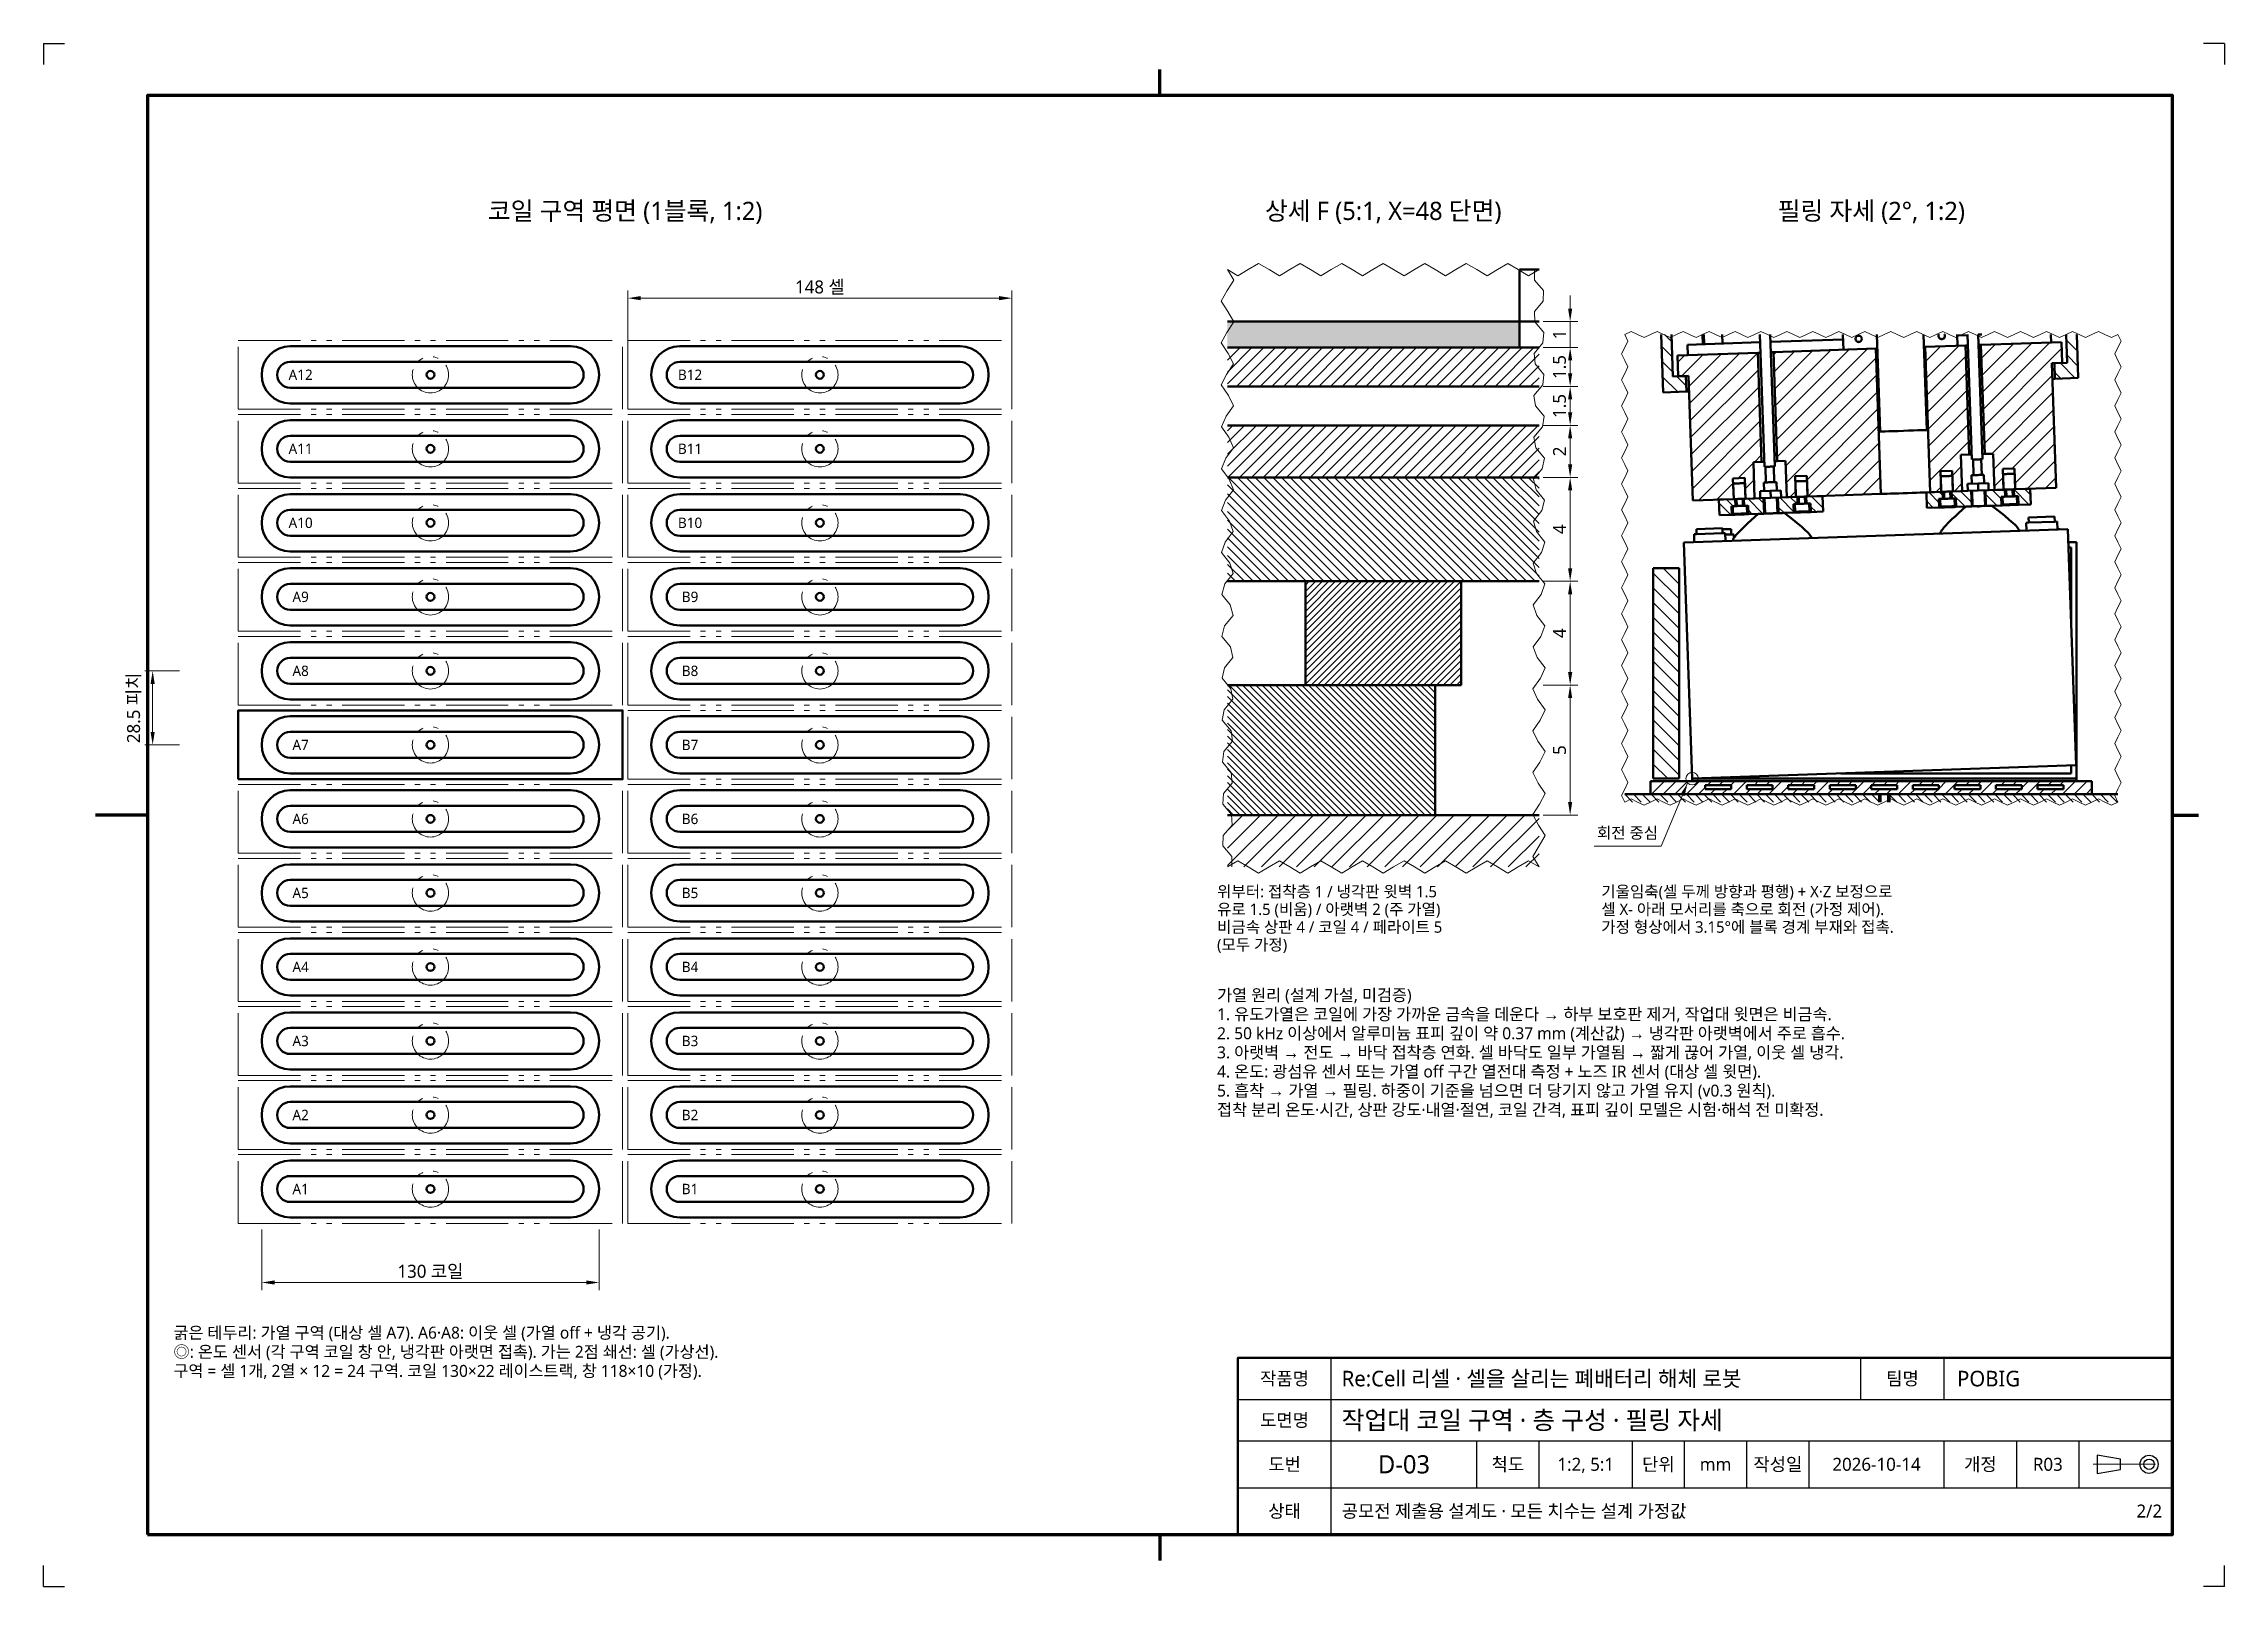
# Model space of a CAD drawing. Header units: millimetres. Extents: x 0 to 1800, y -680 to 297.
# Drawn here: x 460 to 880, y -340 to -43 of the extents above; entities that cross this region are included whole.
import ezdxf
from ezdxf.enums import TextEntityAlignment as Align

# ---------------------------------------------------------------- set-up
doc = ezdxf.new("R2010")
doc.units = ezdxf.units.MM
doc.linetypes.add('KS_CENTER', pattern=[17, 12, -2, 1, -2])
doc.linetypes.add('KS_PHANTOM', pattern=[20, 12, -2, 1, -2, 1, -2])
for name, color, linetype, lineweight in [('BREAK', 7, 'Continuous', 18), ('CENTER', 1, 'KS_CENTER', 18), ('DIM', 3, 'Continuous', 18), ('FRAME', 7, 'Continuous', 70), ('HATCH', 8, 'Continuous', 13), ('OUTLINE', 7, 'Continuous', 50), ('PHANTOM', 6, 'KS_PHANTOM', 18), ('SYMBOL', 7, 'Continuous', 25), ('TABLE', 7, 'Continuous', 25), ('TABLE_THK', 7, 'Continuous', 50), ('TEXT', 7, 'Continuous', 25)]:
    doc.layers.add(name, color=color, linetype=linetype, lineweight=lineweight)
doc.styles.add('KS', font='malgun.ttf')
doc.dimstyles.new('KS_00', dxfattribs={"dimtxt": 2.5, "dimasz": 2.5, "dimexe": 1.5, "dimexo": 0.8, "dimgap": 0.8, "dimtad": 1, "dimlfac": 50, "dimdsep": 46, "dimtxsty": 'KS', "dimcen": 0, "dimclrd": 3, "dimclre": 3, "dimclrt": 7, "dimazin": 3, "dimtfac": 0.7, "dimtmove": 0, "dimatfit": 3, "dimlwd": 18, "dimlwe": 18, "dimarcsym": 0})
doc.dimstyles.new('KS_01', dxfattribs={"dimtxt": 2.5, "dimasz": 2.5, "dimexe": 1.5, "dimexo": 0.8, "dimgap": 0.8, "dimtad": 1, "dimlfac": 0.2, "dimdsep": 46, "dimtxsty": 'KS', "dimcen": 0, "dimclrd": 3, "dimclre": 3, "dimclrt": 7, "dimazin": 3, "dimtfac": 0.7, "dimtmove": 0, "dimatfit": 3, "dimlwd": 18, "dimlwe": 18, "dimarcsym": 0})

# ---------------------------------------------------------------- blocks, each defined once
blk = doc.blocks.new('_CLOSEDFILLED')
at = {"color": 0, "linetype": 'ByBlock'}
blk.add_solid([(-1, 0.16), (0, 0), (-1, -0.16)], dxfattribs=at)
blk = doc.blocks.new('*D43')
at = {"color": 3, "lineweight": 18}
for p, q in [((42, 68.7), (42, 57)), ((107, 68.7), (107, 57)), ((44.5, 58.5), (104.5, 58.5))]:
    blk.add_line(p, q, dxfattribs=at)
at = {"layer": 'Defpoints'}
for p in [(42, 69.5), (107, 69.5), (42, 58.5)]:
    blk.add_point(p, dxfattribs=at)
at = {"layer": 'DIM', "color": 3, "xscale": 2.5, "yscale": 2.5, "rotation": 180}
blk.add_blockref('_CLOSEDFILLED', (42, 58.5), dxfattribs=at)
at = {"layer": 'DIM', "color": 3, "xscale": 2.5, "yscale": 2.5}
blk.add_blockref('_CLOSEDFILLED', (107, 58.5), dxfattribs=at)
at = {"layer": 'DIM', "color": 7, "insert": (74.5, 60.55), "char_height": 2.5, "attachment_point": 5, "style": 'KS'}
blk.add_mtext('130 코일', dxfattribs=at)
blk = doc.blocks.new('*D44')
at = {"color": 3, "lineweight": 18}
for p, q in [((112.5, 234.05), (112.5, 249.5)), ((115, 248), (184, 248)), ((186.5, 234.05), (186.5, 249.5))]:
    blk.add_line(p, q, dxfattribs=at)
at = {"layer": 'Defpoints'}
for p in [(112.5, 248), (112.5, 233.25), (186.5, 233.25)]:
    blk.add_point(p, dxfattribs=at)
at = {"layer": 'DIM', "color": 3, "xscale": 2.5, "yscale": 2.5, "rotation": 180}
blk.add_blockref('_CLOSEDFILLED', (112.5, 248), dxfattribs=at)
at = {"layer": 'DIM', "color": 3, "xscale": 2.5, "yscale": 2.5}
blk.add_blockref('_CLOSEDFILLED', (186.5, 248), dxfattribs=at)
at = {"layer": 'DIM', "color": 7, "insert": (149.5, 250.05), "char_height": 2.5, "attachment_point": 5, "style": 'KS'}
blk.add_mtext('148 셀', dxfattribs=at)
blk = doc.blocks.new('*D45')
at = {"color": 3, "lineweight": 18}
for p, q in [((26.2, 176.25), (19.5, 176.25)), ((21, 164.5), (21, 173.75)), ((26.2, 162), (19.5, 162))]:
    blk.add_line(p, q, dxfattribs=at)
at = {"layer": 'Defpoints'}
for p in [(27, 176.25), (21, 162), (27, 162)]:
    blk.add_point(p, dxfattribs=at)
at = {"layer": 'DIM', "color": 3, "xscale": 2.5, "yscale": 2.5}
for p, rotation in [((21, 176.25), 90), ((21, 162), 270)]:
    blk.add_blockref('_CLOSEDFILLED', p, dxfattribs=dict(at, rotation=rotation))
at = {"layer": 'DIM', "color": 7, "insert": (17.45, 169.125), "char_height": 2.5, "attachment_point": 5, "rotation": 90, "style": 'KS'}
blk.add_mtext('28.5 피치', dxfattribs=at)
blk = doc.blocks.new('D-03_R03_2of2')
at = {"layer": 'HATCH'}
h = blk.add_hatch(color=7, dxfattribs=at)
h.dxf.hatch_style = 1
h.paths.add_polyline_path([(284.25, 243.5), (284.25, 238.5), (228, 238.5), (228, 243.5)])
h = blk.add_hatch(dxfattribs=at)
h.set_pattern_fill('ANSI31', scale=0.62992, angle=90, style=0)
h.paths.add_polyline_path([(313.7959, 232.91789), (316.29438, 233.00514), (316.39907, 230.00697), (311.90182, 229.84992), (311.90182, 229.84992), (311.51245, 241), (313.51366, 241)])
h = blk.add_hatch(dxfattribs=at)
h.set_pattern_fill('ANSI31', scale=0.755906, style=0)
h.paths.add_polyline_path([(373.12005, 238.99197), (388.61061, 239.53292), (388.75021, 235.53535), (386.75143, 235.46555), (387.58902, 211.48017), (379.71881, 211.20534), (379.57922, 215.2029), (377.33059, 215.12438), (377.47018, 211.12682), (375.69627, 211.06487), (375.45197, 218.0606), (373.85294, 218.00477)])
h = blk.add_hatch(dxfattribs=at)
h.set_pattern_fill('ANSI31', scale=0.62992, angle=90, style=0)
h.paths.add_polyline_path([(391.85308, 232.64188), (387.35582, 232.48483), (387.25112, 235.483), (389.7496, 235.57025), (389.55999, 241), (391.56121, 241)])
h = blk.add_hatch(dxfattribs=at)
h.set_pattern_fill('ANSI31', scale=0.503937, style=0)
h.paths.add_polyline_path([(288, 238.5), (288, 231), (228, 231), (228, 238.5)])
h = blk.add_hatch(dxfattribs=at)
h.set_pattern_fill('ANSI31', scale=0.755906, style=0)
h.paths.add_polyline_path([(327.75049, 209.39057), (327.61089, 213.38813), (325.36226, 213.30961), (325.50186, 209.31204), (317.63166, 209.03721), (316.79407, 233.02259), (314.79529, 232.95279), (314.65569, 236.95035), (330.14625, 237.49129), (330.87914, 216.50409), (329.28011, 216.44825), (329.52441, 209.45251)])
h = blk.add_hatch(dxfattribs=at)
h.set_pattern_fill('ANSI31', scale=0.755906, style=0)
h.paths.add_polyline_path([(333.87731, 216.60879), (333.14442, 237.59599), (352.88239, 238.28526), (353.85958, 210.30231), (339.74318, 209.80936), (339.60358, 213.80692), (337.35495, 213.7284), (337.49455, 209.73084), (335.72063, 209.66889), (335.47634, 216.66462)])
h = blk.add_hatch(dxfattribs=at)
h.set_pattern_fill('ANSI31', scale=0.755906, style=0)
h.paths.add_polyline_path([(362.3766, 238.6168), (370.12188, 238.88727), (370.85477, 217.90007), (369.25575, 217.84423), (369.50004, 210.84849), (367.72612, 210.78655), (367.58653, 214.78411), (365.3379, 214.70558), (365.47749, 210.70802), (363.35379, 210.63386)])
h = blk.add_hatch(dxfattribs=at)
h.set_pattern_fill('ANSI31', scale=0.503937, style=0)
h.paths.add_polyline_path([(228, 213.5), (228, 223.5), (288, 223.5), (288, 213.5)])
h = blk.add_hatch(dxfattribs=at)
h.set_pattern_fill('ANSI31', scale=0.377953, angle=90, style=0)
h.paths.add_polyline_path([(288, 213.5), (288, 193.5), (228, 193.5), (228, 213.5)])
h = blk.add_hatch(dxfattribs=at)
h.set_pattern_fill('ANSI31', scale=0.47244, angle=90, style=0)
h.paths.add_polyline_path([(362.60425, 210.60769), (365.75233, 210.71762), (365.79944, 209.36844), (365.02491, 209.34139), (365.0825, 207.6924), (362.70894, 207.60951)])
h = blk.add_hatch(dxfattribs=at)
h.set_pattern_fill('ANSI31', scale=0.47244, angle=90, style=0)
h.paths.add_polyline_path([(367.45129, 210.77695), (371.22399, 210.90869), (371.32869, 207.91052), (368.33052, 207.80582), (368.27293, 209.45482), (367.49841, 209.42777)])
h = blk.add_hatch(dxfattribs=at)
h.set_pattern_fill('ANSI31', scale=0.47244, angle=90, style=0)
h.paths.add_polyline_path([(373.97232, 211.00467), (377.74502, 211.13641), (377.79213, 209.78724), (377.0176, 209.76019), (377.07519, 208.11119), (374.07701, 208.00649)])
h = blk.add_hatch(dxfattribs=at)
h.set_pattern_fill('ANSI31', scale=0.47244, angle=90, style=0)
h.paths.add_polyline_path([(379.44398, 211.19574), (382.59206, 211.30568), (382.69676, 208.3075), (380.32321, 208.22462), (380.26562, 209.87361), (379.4911, 209.84656)])
h = blk.add_hatch(dxfattribs=at)
h.set_pattern_fill('ANSI31', scale=0.47244, angle=90, style=0)
h.paths.add_polyline_path([(322.62861, 209.21171), (325.77669, 209.32164), (325.82381, 207.97246), (325.04928, 207.94541), (325.10686, 206.29642), (322.73331, 206.21353)])
h = blk.add_hatch(dxfattribs=at)
h.set_pattern_fill('ANSI31', scale=0.47244, angle=90, style=0)
h.paths.add_polyline_path([(327.47566, 209.38097), (331.24836, 209.51271), (331.35306, 206.51454), (328.35488, 206.40984), (328.2973, 208.05884), (327.52277, 208.03179)])
h = blk.add_hatch(dxfattribs=at)
h.set_pattern_fill('ANSI31', scale=0.47244, angle=90, style=0)
h.paths.add_polyline_path([(333.99668, 209.60869), (337.76938, 209.74043), (337.8165, 208.39126), (337.04197, 208.36421), (337.09955, 206.71521), (334.10138, 206.61052)])
h = blk.add_hatch(dxfattribs=at)
h.set_pattern_fill('ANSI31', scale=0.47244, angle=90, style=0)
h.paths.add_polyline_path([(339.51546, 208.45058), (339.46835, 209.79976), (342.61643, 209.9097), (342.72113, 206.91152), (340.34757, 206.82864), (340.28999, 208.47763)])
h = blk.add_hatch(dxfattribs=at)
h.set_pattern_fill('ANSI31', scale=0.283465, style=0)
h.paths.add_polyline_path([(243, 173.5), (243, 193.5), (273, 193.5), (273, 173.5)])
h = blk.add_hatch(dxfattribs=at)
h.set_pattern_fill('ANSI31', scale=0.62992, angle=90, style=0)
h.paths.add_polyline_path([(310, 196), (315, 196), (315, 155.5), (310, 155.5)])
h = blk.add_hatch(dxfattribs=at)
h.set_pattern_fill('ANSI31', scale=0.283465, angle=90, style=0)
h.paths.add_polyline_path([(268, 173.5), (268, 148.5), (228, 148.5), (228, 173.5)])
h = blk.add_hatch(color=7, dxfattribs=at)
h.dxf.hatch_style = 1
h.paths.add_polyline_path([(317.5, 155.5), (391.5, 155.5), (391.5, 155), (317.5, 155)])
h = blk.add_hatch(dxfattribs=at)
h.set_pattern_fill('ANSI31', scale=0.377953, angle=90, style=0)
h.paths.add_polyline_path([(353.5, 152.5), (353.5, 151), (304.5, 151), (304.5, 152.5)])
h = blk.add_hatch(dxfattribs=at)
h.set_pattern_fill('ANSI31', scale=0.503937, style=0)
h.paths.add_polyline_path([(309.5, 155), (394.5, 155), (394.5, 152.5), (309.5, 152.5)])
h.paths.add_polyline_path([(325, 153.5), (325, 154.25), (320, 154.25), (320, 153.5)], flags=0)
h.paths.add_polyline_path([(333, 153.5), (333, 154.25), (328, 154.25), (328, 153.5)], flags=0)
h.paths.add_polyline_path([(341, 153.5), (341, 154.25), (336, 154.25), (336, 153.5)], flags=0)
h.paths.add_polyline_path([(349, 153.5), (349, 154.25), (344, 154.25), (344, 153.5)], flags=0)
h.paths.add_polyline_path([(357, 153.5), (357, 154.25), (352, 154.25), (352, 153.5)], flags=0)
h.paths.add_polyline_path([(365, 153.5), (365, 154.25), (360, 154.25), (360, 153.5)], flags=0)
h.paths.add_polyline_path([(373, 153.5), (373, 154.25), (368, 154.25), (368, 153.5)], flags=0)
h.paths.add_polyline_path([(381, 153.5), (381, 154.25), (376, 154.25), (376, 153.5)], flags=0)
h.paths.add_polyline_path([(389, 153.5), (389, 154.25), (384, 154.25), (384, 153.5)], flags=0)
h = blk.add_hatch(dxfattribs=at)
h.set_pattern_fill('ANSI31', scale=0.377953, angle=90, style=0)
h.paths.add_polyline_path([(355.5, 152.5), (399.5, 152.5), (399.5, 151), (355.5, 151)])
h = blk.add_hatch(dxfattribs=at)
h.set_pattern_fill('ANSI31', scale=0.7559, style=0)
h.paths.add_polyline_path([(288, 148.5), (288, 138.5), (228, 138.5), (228, 148.5)])
at = {"layer": 'BREAK'}
for points in [[(228, 253.5), (229.19989, 251.48246), (227.96693, 249.46491), (226.80103, 247.44737), (228.06611, 245.42982), (229.19715, 243.41228), (227.9009, 241.39474), (226.80558, 239.37719), (228.13201, 237.35965), (229.19078, 235.34211), (227.83518, 233.32456), (226.81376, 231.30702), (228.19751, 229.28947), (229.1808, 227.27193), (227.76995, 225.25439), (226.82554, 223.23684), (228.26242, 221.2193), (229.16723, 219.20175), (227.70542, 217.18421), (226.84089, 215.16667), (228.32652, 213.14912), (229.15011, 211.13158), (227.64178, 209.11404), (226.85976, 207.09649), (228.38964, 205.07895), (229.1295, 203.0614), (227.57923, 201.04386), (226.88209, 199.02632), (228.45157, 197.00877), (229.10547, 194.99123), (227.51797, 192.97368), (226.90782, 190.95614), (228.51213, 188.9386), (229.07807, 186.92105), (227.45816, 184.90351), (226.93686, 182.88596), (228.57114, 180.86842), (229.0474, 178.85088), (227.4, 176.83333), (226.96914, 174.81579), (228.62841, 172.79825), (229.01355, 170.7807), (227.34366, 168.76316), (227.00454, 166.74561), (228.68377, 164.72807), (228.97662, 162.71053), (227.28932, 160.69298), (227.04297, 158.67544), (228.73706, 156.65789), (228.93672, 154.64035), (227.23713, 152.62281), (227.0843, 150.60526), (228.7881, 148.58772), (228.89398, 146.57018), (227.18726, 144.55263), (227.12841, 142.53509), (228.83676, 140.51754), (228.84853, 138.5)], [(288, 253.5), (286, 252.3), (284, 253.5), (282, 254.7), (280, 253.5), (278, 252.3), (276, 253.5), (274, 254.7), (272, 253.5), (270, 252.3), (268, 253.5), (266, 254.7), (264, 253.5), (262, 252.3), (260, 253.5), (258, 254.7), (256, 253.5), (254, 252.3), (252, 253.5), (250, 254.7), (248, 253.5), (246, 252.3), (244, 253.5), (242, 254.7), (240, 253.5), (238, 252.3), (236, 253.5), (234, 254.7), (232, 253.5), (230, 252.3), (228, 253.5)], [(288, 138.5), (286.80011, 140.51754), (288.03307, 142.53509), (289.19897, 144.55263), (287.93389, 146.57018), (286.80285, 148.58772), (288.0991, 150.60526), (289.19442, 152.62281), (287.86799, 154.64035), (286.80922, 156.65789), (288.16482, 158.67544), (289.18624, 160.69298), (287.80249, 162.71053), (286.8192, 164.72807), (288.23005, 166.74561), (289.17446, 168.76316), (287.73758, 170.7807), (286.83277, 172.79825), (288.29458, 174.81579), (289.15911, 176.83333), (287.67348, 178.85088), (286.84989, 180.86842), (288.35822, 182.88596), (289.14024, 184.90351), (287.61036, 186.92105), (286.8705, 188.9386), (288.42077, 190.95614), (289.11791, 192.97368), (287.54843, 194.99123), (286.89453, 197.00877), (288.48203, 199.02632), (289.09218, 201.04386), (287.48787, 203.0614), (286.92193, 205.07895), (288.54184, 207.09649), (289.06314, 209.11404), (287.42886, 211.13158), (286.9526, 213.14912), (288.6, 215.16667), (289.03086, 217.18421), (287.37159, 219.20175), (286.98645, 221.2193), (288.65634, 223.23684), (288.99546, 225.25439), (287.31623, 227.27193), (287.02338, 229.28947), (288.71068, 231.30702), (288.95703, 233.32456), (287.26294, 235.34211), (287.06328, 237.35965), (288.76287, 239.37719), (288.9157, 241.39474), (287.2119, 243.41228), (287.10602, 245.42982), (288.81274, 247.44737), (288.87159, 249.46491), (287.16324, 251.48246), (287.15147, 253.5)], [(304.5, 241), (305.1, 239.75), (304.5, 238.5), (303.9, 237.25), (304.5, 236), (305.1, 234.75), (304.5, 233.5), (303.9, 232.25), (304.5, 231), (305.1, 229.75), (304.5, 228.5), (303.9, 227.25), (304.5, 226), (305.1, 224.75), (304.5, 223.5), (303.9, 222.25), (304.5, 221), (305.1, 219.75), (304.5, 218.5), (303.9, 217.25), (304.5, 216), (305.1, 214.75), (304.5, 213.5), (303.9, 212.25), (304.5, 211), (305.1, 209.75), (304.5, 208.5), (303.9, 207.25), (304.5, 206), (305.1, 204.75), (304.5, 203.5), (303.9, 202.25), (304.5, 201), (305.1, 199.75), (304.5, 198.5), (303.9, 197.25), (304.5, 196), (305.1, 194.75), (304.5, 193.5), (303.9, 192.25), (304.5, 191), (305.1, 189.75), (304.5, 188.5), (303.9, 187.25), (304.5, 186), (305.1, 184.75), (304.5, 183.5), (303.9, 182.25), (304.5, 181), (305.1, 179.75), (304.5, 178.5), (303.9, 177.25), (304.5, 176), (305.1, 174.75), (304.5, 173.5), (303.9, 172.25), (304.5, 171), (305.1, 169.75), (304.5, 168.5), (303.9, 167.25), (304.5, 166), (305.1, 164.75), (304.5, 163.5), (303.9, 162.25), (304.5, 161), (305.1, 159.75), (304.5, 158.5), (303.9, 157.25), (304.5, 156), (305.1, 154.75), (304.5, 153.5), (303.9, 152.25), (304.5, 151)], [(399.5, 241), (398.25, 240.4), (397, 241), (395.75, 241.6), (394.5, 241), (393.25, 240.4), (392, 241), (390.75, 241.6), (389.5, 241), (388.25, 240.4), (387, 241), (385.75, 241.6), (384.5, 241), (383.25, 240.4), (382, 241), (380.75, 241.6), (379.5, 241), (378.25, 240.4), (377, 241), (375.75, 241.6), (374.5, 241), (373.25, 240.4), (372, 241), (370.75, 241.6), (369.5, 241), (368.25, 240.4), (367, 241), (365.75, 241.6), (364.5, 241), (363.25, 240.4), (362, 241), (360.75, 241.6), (359.5, 241), (358.25, 240.4), (357, 241), (355.75, 241.6), (354.5, 241), (353.25, 240.4), (352, 241), (350.75, 241.6), (349.5, 241), (348.25, 240.4), (347, 241), (345.75, 241.6), (344.5, 241), (343.25, 240.4), (342, 241), (340.75, 241.6), (339.5, 241), (338.25, 240.4), (337, 241), (335.75, 241.6), (334.5, 241), (333.25, 240.4), (332, 241), (330.75, 241.6), (329.5, 241), (328.25, 240.4), (327, 241), (325.75, 241.6), (324.5, 241), (323.25, 240.4), (322, 241), (320.75, 241.6), (319.5, 241), (318.25, 240.4), (317, 241), (315.75, 241.6), (314.5, 241), (313.25, 240.4), (312, 241), (310.75, 241.6), (309.5, 241), (308.25, 240.4), (307, 241), (305.75, 241.6), (304.5, 241)], [(399.5, 151), (398.9, 152.25), (399.5, 153.5), (400.1, 154.75), (399.5, 156), (398.9, 157.25), (399.5, 158.5), (400.1, 159.75), (399.5, 161), (398.9, 162.25), (399.5, 163.5), (400.1, 164.75), (399.5, 166), (398.9, 167.25), (399.5, 168.5), (400.1, 169.75), (399.5, 171), (398.9, 172.25), (399.5, 173.5), (400.1, 174.75), (399.5, 176), (398.9, 177.25), (399.5, 178.5), (400.1, 179.75), (399.5, 181), (398.9, 182.25), (399.5, 183.5), (400.1, 184.75), (399.5, 186), (398.9, 187.25), (399.5, 188.5), (400.1, 189.75), (399.5, 191), (398.9, 192.25), (399.5, 193.5), (400.1, 194.75), (399.5, 196), (398.9, 197.25), (399.5, 198.5), (400.1, 199.75), (399.5, 201), (398.9, 202.25), (399.5, 203.5), (400.1, 204.75), (399.5, 206), (398.9, 207.25), (399.5, 208.5), (400.1, 209.75), (399.5, 211), (398.9, 212.25), (399.5, 213.5), (400.1, 214.75), (399.5, 216), (398.9, 217.25), (399.5, 218.5), (400.1, 219.75), (399.5, 221), (398.9, 222.25), (399.5, 223.5), (400.1, 224.75), (399.5, 226), (398.9, 227.25), (399.5, 228.5), (400.1, 229.75), (399.5, 231), (398.9, 232.25), (399.5, 233.5), (400.1, 234.75), (399.5, 236), (398.9, 237.25), (399.5, 238.5), (400.1, 239.75), (399.5, 241)], [(304.5, 151), (305.75, 151.6), (307, 151), (308.25, 150.4), (309.5, 151), (310.75, 151.6), (312, 151), (313.25, 150.4), (314.5, 151), (315.75, 151.6), (317, 151), (318.25, 150.4), (319.5, 151), (320.75, 151.6), (322, 151), (323.25, 150.4), (324.5, 151), (325.75, 151.6), (327, 151), (328.25, 150.4), (329.5, 151), (330.75, 151.6), (332, 151), (333.25, 150.4), (334.5, 151), (335.75, 151.6), (337, 151), (338.25, 150.4), (339.5, 151), (340.75, 151.6), (342, 151), (343.25, 150.4), (344.5, 151), (345.75, 151.6), (347, 151), (348.25, 150.4), (349.5, 151), (350.75, 151.6), (352, 151), (353.25, 150.4), (354.5, 151), (355.75, 151.6), (357, 151), (358.25, 150.4), (359.5, 151), (360.75, 151.6), (362, 151), (363.25, 150.4), (364.5, 151), (365.75, 151.6), (367, 151), (368.25, 150.4), (369.5, 151), (370.75, 151.6), (372, 151), (373.25, 150.4), (374.5, 151), (375.75, 151.6), (377, 151), (378.25, 150.4), (379.5, 151), (380.75, 151.6), (382, 151), (383.25, 150.4), (384.5, 151), (385.75, 151.6), (387, 151), (388.25, 150.4), (389.5, 151), (390.75, 151.6), (392, 151), (393.25, 150.4), (394.5, 151), (395.75, 151.6), (397, 151), (398.25, 150.4), (399.5, 151)], [(228, 138.5), (230, 139.7), (232, 138.5), (234, 137.3), (236, 138.5), (238, 139.7), (240, 138.5), (242, 137.3), (244, 138.5), (246, 139.7), (248, 138.5), (250, 137.3), (252, 138.5), (254, 139.7), (256, 138.5), (258, 137.3), (260, 138.5), (262, 139.7), (264, 138.5), (266, 137.3), (268, 138.5), (270, 139.7), (272, 138.5), (274, 137.3), (276, 138.5), (278, 139.7), (280, 138.5), (282, 137.3), (284, 138.5), (286, 139.7), (288, 138.5)]]:
    blk.add_lwpolyline(points, dxfattribs=at)
at = {"layer": 'CENTER'}
blk.add_line((394.75, 23.5), (408, 23.5), dxfattribs=at)
at = {"layer": 'DIM'}
blk.add_lwpolyline([(316.6, 154.6), (311.5, 142.5), (298.6523, 142.5)], dxfattribs=at)
blk.add_circle((317.5, 155.5), 1.2, dxfattribs=at)
blk.add_solid([(316.6, 154.6), (316.02064, 152.1312), (315.23737, 152.46134)], dxfattribs=at)
at = {"layer": 'FRAME'}
for p, q in [((215, 287), (215, 292)), ((20, 148.5), (10, 148.5)), ((410, 148.5), (415, 148.5)), ((215, 10), (215, 5))]:
    blk.add_line(p, q, dxfattribs=at)
blk.add_lwpolyline([(20, 10), (410, 10), (410, 287), (20, 287)], close=True, dxfattribs=at)
at = {"layer": 'OUTLINE'}
for p, q in [((284.25, 243.5), (284.25, 238.5)), ((316.58467, 239.01893), (330.57615, 239.50753)), ((332.57493, 239.57732), (346.5664, 240.06592)), ((368.553, 240.83371), (370.55178, 240.90351)), ((388.61061, 239.53292), (373.12005, 238.99197)), ((388.75021, 235.53535), (388.61061, 239.53292)), ((47.5, 238.75), (101.5, 238.75)), ((47.5, 235.75), (101.5, 235.75)), ((122.5, 238.75), (176.5, 238.75)), ((122.5, 235.75), (176.5, 235.75)), ((330.14625, 237.49129), (314.65569, 236.95035)), ((314.79529, 232.95279), (314.65569, 236.95035)), ((316.65447, 237.02015), (316.58467, 239.01893)), ((330.87914, 216.50409), (330.14625, 237.49129)), ((352.88239, 238.28526), (333.14442, 237.59599)), ((333.87731, 216.60879), (333.14442, 237.59599)), ((352.88239, 238.28526), (353.13224, 238.29398)), ((353.85958, 210.30231), (352.88239, 238.28526)), ((362.12676, 238.60808), (362.3766, 238.6168)), ((370.12188, 238.88727), (362.3766, 238.6168)), ((363.35379, 210.63386), (362.3766, 238.6168)), ((370.85477, 217.90007), (370.12188, 238.88727)), ((373.85294, 218.00477), (373.12005, 238.99197)), ((388.75021, 235.53535), (386.75143, 235.46555)), ((387.25112, 235.483), (386.75143, 235.46555)), ((387.58902, 211.48017), (386.75143, 235.46555)), ((389.7496, 235.57025), (387.25112, 235.483)), ((387.35582, 232.48483), (387.25112, 235.483)), ((316.29438, 233.00514), (313.7959, 232.91789)), ((316.79407, 233.02259), (314.79529, 232.95279)), ((316.79407, 233.02259), (316.29438, 233.00514)), ((316.39907, 230.00697), (316.29438, 233.00514)), ((317.63166, 209.03721), (316.79407, 233.02259)), ((387.35582, 232.48483), (386.85613, 232.46738)), ((391.85308, 232.64188), (387.35582, 232.48483)), ((101.5, 230.75), (47.5, 230.75)), ((101.5, 227.75), (47.5, 227.75)), ((176.5, 230.75), (122.5, 230.75)), ((176.5, 227.75), (122.5, 227.75)), ((316.39907, 230.00697), (311.90182, 229.84992)), ((316.89877, 230.02442), (316.39907, 230.00697)), ((47.5, 224.5), (101.5, 224.5)), ((122.5, 224.5), (176.5, 224.5)), ((47.5, 221.5), (101.5, 221.5)), ((122.5, 221.5), (176.5, 221.5)), ((101.5, 216.5), (47.5, 216.5)), ((176.5, 216.5), (122.5, 216.5)), ((330.87914, 216.50409), (329.28011, 216.44825)), ((329.52441, 209.45251), (329.28011, 216.44825)), ((331.71831, 212.53095), (331.61361, 215.52913)), ((333.41251, 215.59195), (333.21264, 215.58497)), ((333.31734, 212.58679), (333.21264, 215.58497)), ((335.47634, 216.66462), (333.87731, 216.60879)), ((335.72063, 209.66889), (335.47634, 216.66462)), ((367.58653, 214.78411), (365.3379, 214.70558)), ((365.47749, 210.70802), (365.3379, 214.70558)), ((367.72612, 210.78655), (367.58653, 214.78411)), ((370.85477, 217.90007), (369.25575, 217.84423)), ((369.50004, 210.84849), (369.25575, 217.84423)), ((371.69394, 213.92693), (371.58924, 216.92511)), ((373.38815, 216.98793), (373.18827, 216.98095)), ((373.29297, 213.98277), (373.18827, 216.98095)), ((375.45197, 218.0606), (373.85294, 218.00477)), ((375.69627, 211.06487), (375.45197, 218.0606)), ((379.57922, 215.2029), (377.33059, 215.12438)), ((377.47018, 211.12682), (377.33059, 215.12438)), ((379.71881, 211.20534), (379.57922, 215.2029)), ((379.71881, 211.20534), (379.61412, 214.20351)), ((101.5, 213.5), (47.5, 213.5)), ((47.5, 210.25), (101.5, 210.25)), ((176.5, 213.5), (122.5, 213.5)), ((122.5, 210.25), (176.5, 210.25)), ((327.61089, 213.38813), (325.36226, 213.30961)), ((325.50186, 209.31204), (325.36226, 213.30961)), ((325.50186, 209.31204), (325.39716, 212.31021)), ((327.75049, 209.39057), (327.61089, 213.38813)), ((327.75049, 209.39057), (327.64579, 212.38874)), ((330.57663, 210.84008), (332.57541, 210.90988)), ((330.62374, 209.4909), (330.57663, 210.84008)), ((331.37614, 210.868), (331.31855, 212.51699)), ((332.57541, 210.90988), (334.57419, 210.97968)), ((332.62252, 209.5607), (332.57541, 210.90988)), ((333.77468, 210.95176), (333.71709, 212.60075)), ((334.6213, 209.6305), (334.57419, 210.97968)), ((339.60358, 213.80692), (337.35495, 213.7284)), ((337.49455, 209.73084), (337.35495, 213.7284)), ((337.49455, 209.73084), (337.38985, 212.72901)), ((339.74318, 209.80936), (339.60358, 213.80692)), ((339.74318, 209.80936), (339.63848, 212.80753)), ((353.85958, 210.30231), (339.74318, 209.80936)), ((365.75233, 210.71762), (362.60425, 210.60769)), ((362.70894, 207.60951), (362.60425, 210.60769)), ((365.47749, 210.70802), (363.35379, 210.63386)), ((365.47749, 210.70802), (365.3728, 213.70619)), ((365.79944, 209.36844), (365.75233, 210.71762)), ((366.04929, 209.37717), (366.00217, 210.72634)), ((367.24856, 209.41905), (367.20144, 210.76822)), ((367.49841, 209.42777), (367.45129, 210.77695)), ((367.72612, 210.78655), (367.62143, 213.78472)), ((370.59937, 210.88688), (367.72612, 210.78655)), ((369.50004, 210.84849), (367.72612, 210.78655)), ((370.55226, 212.23606), (372.55104, 212.30586)), ((370.59937, 210.88688), (370.55226, 212.23606)), ((370.59937, 210.88688), (372.59815, 210.95668)), ((371.32869, 207.91052), (371.22399, 210.90869)), ((371.35177, 212.26398), (371.29419, 213.91297)), ((371.50358, 207.91663), (371.39889, 210.9148)), ((372.55104, 212.30586), (374.54982, 212.37566)), ((372.59815, 210.95668), (372.55104, 212.30586)), ((372.59815, 210.95668), (374.59694, 211.02648)), ((373.75031, 212.34774), (373.69272, 213.99673)), ((373.90212, 208.00039), (373.79742, 210.99856)), ((374.07701, 208.00649), (373.97232, 211.00467)), ((374.59694, 211.02648), (374.54982, 212.37566)), ((377.74502, 211.13641), (374.59694, 211.02648)), ((377.47018, 211.12682), (375.69627, 211.06487)), ((377.47018, 211.12682), (377.36549, 214.12499)), ((377.79213, 209.78724), (377.74502, 211.13641)), ((378.04198, 209.79596), (377.99486, 211.14514)), ((379.24125, 209.83784), (379.19413, 211.18702)), ((379.4911, 209.84656), (379.44398, 211.19574)), ((387.58902, 211.48017), (379.71881, 211.20534)), ((382.59206, 211.30568), (379.71881, 211.20534)), ((382.69676, 208.3075), (382.59206, 211.30568)), ((47.5, 207.25), (101.5, 207.25)), ((122.5, 207.25), (176.5, 207.25)), ((325.50186, 209.31204), (317.63166, 209.03721)), ((325.77669, 209.32164), (322.62861, 209.21171)), ((322.73331, 206.21353), (322.62861, 209.21171)), ((325.10686, 206.29642), (322.73331, 206.21353)), ((325.82381, 207.97246), (325.04928, 207.94541)), ((325.10686, 206.29642), (325.04928, 207.94541)), ((325.35148, 206.45505), (325.29913, 207.95414)), ((325.82381, 207.97246), (325.77669, 209.32164)), ((326.07366, 207.98119), (326.02654, 209.33036)), ((327.27292, 208.02307), (327.22581, 209.37224)), ((327.52277, 208.03179), (327.47566, 209.38097)), ((330.62374, 209.4909), (327.75049, 209.39057)), ((329.52441, 209.45251), (327.75049, 209.39057)), ((328.2973, 208.05884), (328.04745, 208.05011)), ((328.0998, 206.55103), (328.04745, 208.05011)), ((328.35488, 206.40984), (328.2973, 208.05884)), ((330.22874, 206.47528), (328.35488, 206.40984)), ((330.62374, 209.4909), (332.62252, 209.5607)), ((331.35306, 206.51454), (331.24836, 209.51271)), ((331.52795, 206.52065), (331.42325, 209.51882)), ((332.62252, 209.5607), (334.6213, 209.6305)), ((333.92649, 206.60441), (333.82179, 209.60258)), ((334.10138, 206.61052), (333.99668, 209.60869)), ((337.76938, 209.74043), (334.6213, 209.6305)), ((337.09955, 206.71521), (335.2257, 206.64978)), ((337.49455, 209.73084), (335.72063, 209.66889)), ((337.8165, 208.39126), (337.04197, 208.36421)), ((337.09955, 206.71521), (337.04197, 208.36421)), ((337.34417, 206.87385), (337.29182, 208.37293)), ((337.8165, 208.39126), (337.76938, 209.74043)), ((338.06635, 208.39998), (338.01923, 209.74916)), ((339.26561, 208.44186), (339.2185, 209.79104)), ((339.51546, 208.45058), (339.46835, 209.79976)), ((342.61643, 209.9097), (339.74318, 209.80936)), ((340.28999, 208.47763), (340.04014, 208.46891)), ((340.09249, 206.96982), (340.04014, 208.46891)), ((340.34757, 206.82864), (340.28999, 208.47763)), ((342.72113, 206.91152), (340.34757, 206.82864)), ((342.72113, 206.91152), (342.61643, 209.9097)), ((365.0825, 207.6924), (362.70894, 207.60951)), ((365.79944, 209.36844), (365.02491, 209.34139)), ((365.0825, 207.6924), (365.02491, 209.34139)), ((365.32711, 207.85103), (365.27476, 209.35012)), ((368.27293, 209.45482), (368.02309, 209.44609)), ((368.07544, 207.94701), (368.02309, 209.44609)), ((368.33052, 207.80582), (368.27293, 209.45482)), ((370.20438, 207.87126), (368.33052, 207.80582)), ((377.07519, 208.11119), (375.20133, 208.04576)), ((377.79213, 209.78724), (377.0176, 209.76019)), ((377.07519, 208.11119), (377.0176, 209.76019)), ((377.3198, 208.26983), (377.26745, 209.76891)), ((380.26562, 209.87361), (380.01578, 209.86489)), ((380.06812, 208.3658), (380.01578, 209.86489)), ((380.32321, 208.22462), (380.26562, 209.87361)), ((382.69676, 208.3075), (380.32321, 208.22462)), ((382.28431, 205.79158), (387.28127, 205.96607)), ((387.31617, 204.96668), (387.28127, 205.96607)), ((101.5, 202.25), (47.5, 202.25)), ((176.5, 202.25), (122.5, 202.25)), ((315.91207, 200.97228), (389.86699, 203.55485)), ((317.85851, 202.54117), (318.3582, 202.55862)), ((317.91085, 201.04208), (317.85851, 202.54117)), ((318.3233, 203.55801), (323.32026, 203.73251)), ((318.3582, 202.55862), (318.3233, 203.55801)), ((318.3582, 202.55862), (323.35515, 202.73312)), ((323.35515, 202.73312), (323.32026, 203.73251)), ((323.32837, 203.5), (325, 203.5)), ((323.35515, 202.73312), (323.85485, 202.75056)), ((323.9072, 201.25148), (323.85485, 202.75056)), ((323.8636, 202.5), (325, 202.5)), ((325, 202.5), (325, 203.5)), ((325, 202.5), (325.5, 202.5)), ((325.5, 201.78531), (325.5, 202.5)), ((381.81952, 204.77474), (382.31921, 204.79219)), ((381.87187, 203.27565), (381.81952, 204.77474)), ((382.31921, 204.79219), (382.28431, 205.79158)), ((382.31921, 204.79219), (387.31617, 204.96668)), ((387.31617, 204.96668), (387.81586, 204.98413)), ((387.86821, 203.48505), (387.81586, 204.98413)), ((387.86769, 203.5), (388.29643, 203.5)), ((391.45492, 158.08256), (389.86699, 203.55485)), ((101.5, 199.25), (47.5, 199.25)), ((176.5, 199.25), (122.5, 199.25)), ((317.5, 155.5), (315.91207, 200.97228)), ((389.95621, 201), (391.5, 201)), ((389.99113, 200), (390.5, 200)), ((390.5, 185.42793), (390.5, 200)), ((391.5, 155.5), (391.5, 201)), ((47.5, 196), (101.5, 196)), ((122.5, 196), (176.5, 196)), ((243, 193.5), (243, 173.5)), ((273, 193.5), (243, 193.5)), ((273, 193.5), (273, 173.5)), ((310, 155.5), (310, 196)), ((315, 196), (310, 196)), ((315, 155.5), (315, 196)), ((47.5, 193), (101.5, 193)), ((122.5, 193), (176.5, 193)), ((101.5, 188), (47.5, 188)), ((101.5, 185), (47.5, 185)), ((176.5, 188), (122.5, 188)), ((176.5, 185), (122.5, 185)), ((47.5, 181.75), (101.5, 181.75)), ((122.5, 181.75), (176.5, 181.75)), ((47.5, 178.75), (101.5, 178.75)), ((122.5, 178.75), (176.5, 178.75)), ((101.5, 173.75), (47.5, 173.75)), ((176.5, 173.75), (122.5, 173.75)), ((273, 173.5), (243, 173.5)), ((268, 173.5), (268, 148.5)), ((101.5, 170.75), (47.5, 170.75)), ((176.5, 170.75), (122.5, 170.75)), ((47.5, 167.5), (101.5, 167.5)), ((47.5, 164.5), (101.5, 164.5)), ((122.5, 167.5), (176.5, 167.5)), ((122.5, 164.5), (176.5, 164.5)), ((101.5, 159.5), (47.5, 159.5)), ((101.5, 156.5), (47.5, 156.5)), ((176.5, 159.5), (122.5, 159.5)), ((176.5, 156.5), (122.5, 156.5)), ((315, 155.5), (310, 155.5)), ((317.5, 155.5), (391.45492, 158.08256)), ((317.5, 155), (317.5, 155.5)), ((391.5, 155.5), (317.5, 155.5)), ((346.13625, 156.5), (390.5, 156.5)), ((390.5, 156.5), (390.5, 158.04922)), ((391.5, 155), (391.5, 155.5)), ((47.5, 153.25), (101.5, 153.25)), ((122.5, 153.25), (176.5, 153.25)), ((309.5, 152.5), (309.5, 155)), ((394.5, 155), (309.5, 155)), ((394.5, 152.5), (309.5, 152.5)), ((391.5, 155), (317.5, 155)), ((320, 153.5), (320, 154.25)), ((325, 154.25), (320, 154.25)), ((325, 153.5), (320, 153.5)), ((325, 153.5), (325, 154.25)), ((328, 153.5), (328, 154.25)), ((333, 154.25), (328, 154.25)), ((333, 153.5), (328, 153.5)), ((333, 153.5), (333, 154.25)), ((336, 153.5), (336, 154.25)), ((341, 154.25), (336, 154.25)), ((341, 153.5), (336, 153.5)), ((341, 153.5), (341, 154.25)), ((344, 153.5), (344, 154.25)), ((349, 154.25), (344, 154.25)), ((349, 153.5), (344, 153.5)), ((349, 153.5), (349, 154.25)), ((352, 153.5), (352, 154.25)), ((357, 154.25), (352, 154.25)), ((357, 153.5), (352, 153.5)), ((357, 153.5), (357, 154.25)), ((360, 153.5), (360, 154.25)), ((365, 154.25), (360, 154.25)), ((365, 153.5), (360, 153.5)), ((365, 153.5), (365, 154.25)), ((368, 153.5), (368, 154.25)), ((373, 154.25), (368, 154.25)), ((373, 153.5), (368, 153.5)), ((373, 153.5), (373, 154.25)), ((376, 153.5), (376, 154.25)), ((381, 154.25), (376, 154.25)), ((381, 153.5), (376, 153.5)), ((381, 153.5), (381, 154.25)), ((384, 153.5), (384, 154.25)), ((389, 154.25), (384, 154.25)), ((389, 153.5), (384, 153.5)), ((389, 153.5), (389, 154.25)), ((394.5, 152.5), (394.5, 155)), ((47.5, 150.25), (101.5, 150.25)), ((122.5, 150.25), (176.5, 150.25)), ((101.5, 145.25), (47.5, 145.25)), ((176.5, 145.25), (122.5, 145.25)), ((101.5, 142.25), (47.5, 142.25)), ((47.5, 139), (101.5, 139)), ((176.5, 142.25), (122.5, 142.25)), ((122.5, 139), (176.5, 139)), ((47.5, 136), (101.5, 136)), ((122.5, 136), (176.5, 136)), ((101.5, 131), (47.5, 131)), ((176.5, 131), (122.5, 131)), ((101.5, 128), (47.5, 128)), ((176.5, 128), (122.5, 128)), ((47.5, 124.75), (101.5, 124.75)), ((122.5, 124.75), (176.5, 124.75)), ((47.5, 121.75), (101.5, 121.75)), ((122.5, 121.75), (176.5, 121.75)), ((101.5, 116.75), (47.5, 116.75)), ((101.5, 113.75), (47.5, 113.75)), ((176.5, 116.75), (122.5, 116.75)), ((176.5, 113.75), (122.5, 113.75)), ((47.5, 110.5), (101.5, 110.5)), ((122.5, 110.5), (176.5, 110.5)), ((47.5, 107.5), (101.5, 107.5)), ((122.5, 107.5), (176.5, 107.5)), ((101.5, 102.5), (47.5, 102.5)), ((176.5, 102.5), (122.5, 102.5)), ((101.5, 99.5), (47.5, 99.5)), ((176.5, 99.5), (122.5, 99.5)), ((47.5, 96.25), (101.5, 96.25)), ((47.5, 93.25), (101.5, 93.25)), ((122.5, 96.25), (176.5, 96.25)), ((122.5, 93.25), (176.5, 93.25)), ((101.5, 88.25), (47.5, 88.25)), ((176.5, 88.25), (122.5, 88.25)), ((101.5, 85.25), (47.5, 85.25)), ((176.5, 85.25), (122.5, 85.25)), ((47.5, 82), (101.5, 82)), ((122.5, 82), (176.5, 82)), ((47.5, 79), (101.5, 79)), ((122.5, 79), (176.5, 79)), ((101.5, 74), (47.5, 74)), ((176.5, 74), (122.5, 74)), ((101.5, 71), (47.5, 71)), ((176.5, 71), (122.5, 71))]:
    blk.add_line(p, q, dxfattribs=at)
for points in [[(284.25, 253.5), (288, 253.5)], [(284.25, 253.5), (284.25, 243.5)], [(228, 243.5), (284.25, 243.5)], [(284.25, 243.5), (288, 243.5)], [(311.90182, 229.84992), (311.51245, 241)], [(313.7959, 232.91789), (313.51366, 241)], [(319.58285, 239.12363), (319.51732, 241)], [(319.76747, 241), (319.83269, 239.13236)], [(323.26961, 241), (323.33056, 239.2545)], [(331.41373, 215.52215), (330.52403, 241)], [(333.41251, 215.59195), (332.52525, 241)], [(346.6362, 238.06714), (346.53378, 241)], [(353.69063, 222.30373), (353.03774, 241)], [(362.68515, 222.61783), (362.04323, 241)], [(364.9925, 241), (364.98048, 240.97548), (364.95849, 240.91611), (364.94262, 240.85482), (364.93303, 240.79224), (364.92982, 240.72901), (364.93303, 240.66578), (364.94262, 240.6032), (364.95849, 240.54191), (364.98048, 240.48254), (365.00836, 240.42569), (365.04185, 240.37197), (365.0806, 240.3219), (365.12422, 240.27601), (365.17226, 240.23477), (365.22422, 240.19861), (365.27958, 240.16788), (365.33776, 240.14291), (365.39817, 240.12396), (365.46018, 240.11122), (365.52317, 240.10481), (365.58648, 240.10481), (365.64947, 240.11122), (365.71148, 240.12396), (365.77189, 240.14291), (365.83007, 240.16788), (365.88543, 240.19861), (365.93739, 240.23477), (365.98543, 240.27601), (366.02905, 240.3219), (366.0678, 240.37197), (366.10129, 240.42569), (366.12917, 240.48254), (366.15116, 240.54191), (366.16703, 240.6032), (366.17662, 240.66578), (366.17982, 240.72901)], [(365.02043, 241), (365.0067, 240.97305), (364.98419, 240.91442), (364.96794, 240.85376), (364.95811, 240.79173), (364.95482, 240.72901), (364.95811, 240.66629), (364.96794, 240.60426), (364.98419, 240.5436), (365.0067, 240.48497), (365.03521, 240.42901), (365.06941, 240.37634), (365.10894, 240.32753), (365.15335, 240.28312), (365.20215, 240.2436), (365.25482, 240.20939), (365.31078, 240.18088), (365.36941, 240.15837), (365.43008, 240.14212), (365.49211, 240.1323), (365.55482, 240.12901), (365.61754, 240.1323), (365.67957, 240.14212), (365.74023, 240.15837), (365.79887, 240.18088), (365.85482, 240.20939), (365.9075, 240.2436), (365.9563, 240.28312), (366.00071, 240.32753), (366.04023, 240.37634), (366.07444, 240.42901), (366.10295, 240.48497), (366.12546, 240.5436), (366.14171, 240.60426), (366.15154, 240.66629), (366.15482, 240.72901)], [(366.15482, 240.72901), (366.15154, 240.79173), (366.14171, 240.85376), (366.12546, 240.91442), (366.10295, 240.97305), (366.08922, 241)], [(366.17982, 240.72901), (366.17662, 240.79224), (366.16703, 240.85482), (366.15116, 240.91611), (366.12917, 240.97548), (366.11715, 241)], [(368.6228, 238.83493), (368.54719, 241)], [(371.38937, 216.91813), (370.54841, 241)], [(373.38815, 216.98793), (372.54963, 241)], [(372.55056, 240.9733), (373.31501, 241)], [(386.61183, 239.46312), (386.55816, 241)], [(389.7496, 235.57025), (389.55999, 241)], [(391.85308, 232.64188), (391.56121, 241)], [(228, 238.5), (284.25, 238.5)], [(228, 238.5), (288, 238.5)], [(330.64594, 237.50874), (330.58066, 237.50646), (330.51922, 237.50432), (330.46184, 237.50232), (330.40873, 237.50046), (330.36009, 237.49876), (330.31608, 237.49723), (330.27686, 237.49586), (330.24259, 237.49466), (330.21337, 237.49364), (330.18932, 237.4928), (330.17053, 237.49214), (330.15706, 237.49167), (330.14895, 237.49139), (330.14625, 237.49129)], [(333.14442, 237.59599), (333.14172, 237.5959), (333.13361, 237.59562), (333.12014, 237.59515), (333.10135, 237.59449), (333.0773, 237.59365), (333.04808, 237.59263), (333.01381, 237.59143), (332.97459, 237.59006), (332.93058, 237.58853), (332.88194, 237.58683), (332.82883, 237.58497), (332.77145, 237.58297), (332.71001, 237.58082), (332.64473, 237.57854)], [(370.62158, 238.90472), (370.55629, 238.90244), (370.49485, 238.9003), (370.43747, 238.8983), (370.38437, 238.89644), (370.33572, 238.89474), (370.29171, 238.8932), (370.2525, 238.89184), (370.21822, 238.89064), (370.18901, 238.88962), (370.16496, 238.88878), (370.14616, 238.88812), (370.13269, 238.88765), (370.12459, 238.88737), (370.12188, 238.88727)], [(373.12005, 238.99197), (373.11735, 238.99188), (373.10925, 238.9916), (373.09577, 238.99113), (373.07698, 238.99047), (373.05293, 238.98963), (373.02372, 238.98861), (372.98944, 238.98741), (372.95023, 238.98604), (372.90622, 238.98451), (372.85757, 238.98281), (372.80446, 238.98095), (372.74708, 238.97895), (372.68564, 238.9768), (372.62036, 238.97452)], [(228, 231), (288, 231)], [(228, 223.5), (288, 223.5)], [(353.69063, 222.30373), (353.80339, 222.30767), (354.136, 222.31928), (354.67179, 222.33799), (355.38389, 222.36286), (356.2366, 222.39264), (357.18715, 222.42583), (358.18789, 222.46078), (359.18862, 222.49572), (360.13918, 222.52892), (360.99188, 222.5587), (361.70399, 222.58356), (362.23978, 222.60227), (362.57239, 222.61389), (362.68515, 222.61783)], [(331.37883, 216.52154), (331.31355, 216.51926), (331.25211, 216.51711), (331.19473, 216.51511), (331.14162, 216.51325), (331.09298, 216.51155), (331.04897, 216.51002), (331.00975, 216.50865), (330.97548, 216.50745), (330.94626, 216.50643), (330.92221, 216.50559), (330.90342, 216.50494), (330.88995, 216.50446), (330.88184, 216.50418), (330.87914, 216.50409)], [(331.61361, 215.52913), (331.63366, 215.52983), (331.69279, 215.53189), (331.78804, 215.53522), (331.91464, 215.53964), (332.06623, 215.54493), (332.23522, 215.55083), (332.41312, 215.55705), (332.59103, 215.56326), (332.76002, 215.56916), (332.91161, 215.57445), (333.03821, 215.57887), (333.13346, 215.5822), (333.19259, 215.58427), (333.21264, 215.58497)], [(333.87731, 216.60879), (333.87461, 216.60869), (333.8665, 216.60841), (333.85303, 216.60794), (333.83424, 216.60728), (333.81019, 216.60644), (333.78097, 216.60542), (333.7467, 216.60422), (333.70748, 216.60286), (333.66347, 216.60132), (333.61483, 216.59962), (333.56172, 216.59777), (333.50434, 216.59576), (333.4429, 216.59362), (333.37762, 216.59134)], [(371.35447, 217.91752), (371.28918, 217.91524), (371.22774, 217.91309), (371.17036, 217.91109), (371.11725, 217.90923), (371.06861, 217.90753), (371.0246, 217.906), (370.98539, 217.90463), (370.95111, 217.90343), (370.92189, 217.90241), (370.89785, 217.90157), (370.87905, 217.90092), (370.86558, 217.90044), (370.85748, 217.90016), (370.85477, 217.90007)], [(371.58924, 216.92511), (371.60929, 216.92581), (371.66842, 216.92787), (371.76367, 216.9312), (371.89027, 216.93562), (372.04186, 216.94091), (372.21085, 216.94681), (372.38876, 216.95303), (372.56667, 216.95924), (372.73565, 216.96514), (372.88725, 216.97043), (373.01384, 216.97485), (373.10909, 216.97818), (373.16822, 216.98025), (373.18827, 216.98095)], [(373.85294, 218.00477), (373.85024, 218.00467), (373.84214, 218.00439), (373.82866, 218.00392), (373.80987, 218.00326), (373.78582, 218.00242), (373.75661, 218.0014), (373.72233, 218.0002), (373.68312, 217.99884), (373.63911, 217.9973), (373.59046, 217.9956), (373.53735, 217.99374), (373.47997, 217.99174), (373.41853, 217.9896), (373.35325, 217.98732)], [(377.36549, 214.12499), (377.39367, 214.12597), (377.47683, 214.12888), (377.61078, 214.13355), (377.7888, 214.13977), (378.00198, 214.14721), (378.23962, 214.15551), (378.4898, 214.16425), (378.73998, 214.17299), (378.97762, 214.18129), (379.1908, 214.18873), (379.36883, 214.19495), (379.50277, 214.19962), (379.58593, 214.20253), (379.61412, 214.20351)], [(228, 213.5), (288, 213.5)], [(228, 213.5), (288, 213.5)], [(325.39716, 212.31021), (325.42535, 212.3112), (325.50851, 212.3141), (325.64245, 212.31878), (325.82048, 212.325), (326.03366, 212.33244), (326.27129, 212.34074), (326.52148, 212.34948), (326.77166, 212.35821), (327.0093, 212.36651), (327.22248, 212.37396), (327.4005, 212.38017), (327.53445, 212.38485), (327.6176, 212.38775), (327.64579, 212.38874)], [(331.31855, 212.51699), (331.34862, 212.51804), (331.43732, 212.52114), (331.5802, 212.52613), (331.77009, 212.53276), (331.99748, 212.5407), (332.25096, 212.54955), (332.51782, 212.55887), (332.78468, 212.56819), (333.03817, 212.57704), (333.26555, 212.58498), (333.45545, 212.59162), (333.59833, 212.59661), (333.68702, 212.5997), (333.71709, 212.60075)], [(337.38985, 212.72901), (337.41804, 212.72999), (337.50119, 212.7329), (337.63514, 212.73757), (337.81317, 212.74379), (338.02635, 212.75124), (338.26398, 212.75953), (338.51417, 212.76827), (338.76435, 212.77701), (339.00199, 212.78531), (339.21517, 212.79275), (339.39319, 212.79897), (339.52714, 212.80364), (339.61029, 212.80655), (339.63848, 212.80753)], [(362.60425, 210.60769), (362.06928, 210.589), (361.41778, 210.56625), (360.67167, 210.5402), (359.85607, 210.51172), (358.99841, 210.48177), (358.12757, 210.45136), (357.27286, 210.42151), (356.46304, 210.39323), (355.72536, 210.36747), (355.08465, 210.3451), (354.56248, 210.32686), (354.17642, 210.31338), (353.93946, 210.3051), (353.85958, 210.30231)], [(365.3728, 213.70619), (365.40098, 213.70718), (365.48414, 213.71008), (365.61809, 213.71476), (365.79611, 213.72098), (366.00929, 213.72842), (366.24693, 213.73672), (366.49711, 213.74546), (366.74729, 213.75419), (366.98493, 213.76249), (367.19811, 213.76994), (367.37614, 213.77615), (367.51008, 213.78083), (367.59324, 213.78373), (367.62143, 213.78472)], [(365.47749, 210.70802), (365.50568, 210.70901), (365.58884, 210.71191), (365.72278, 210.71659), (365.90081, 210.7228), (366.11399, 210.73025), (366.35163, 210.73855), (366.60181, 210.74728), (366.85199, 210.75602), (367.08963, 210.76432), (367.30281, 210.77176), (367.48083, 210.77798), (367.61478, 210.78266), (367.69793, 210.78556), (367.72612, 210.78655)], [(371.29419, 213.91297), (371.32425, 213.91402), (371.41295, 213.91712), (371.55583, 213.92211), (371.74572, 213.92874), (371.97311, 213.93668), (372.22659, 213.94553), (372.49346, 213.95485), (372.76032, 213.96417), (373.0138, 213.97302), (373.24119, 213.98096), (373.43108, 213.9876), (373.57396, 213.99259), (373.66266, 213.99568), (373.69272, 213.99673)], [(377.47018, 211.12682), (377.49837, 211.1278), (377.58153, 211.1307), (377.71547, 211.13538), (377.8935, 211.1416), (378.10668, 211.14904), (378.34432, 211.15734), (378.5945, 211.16608), (378.84468, 211.17481), (379.08232, 211.18311), (379.2955, 211.19056), (379.47352, 211.19677), (379.60747, 211.20145), (379.69062, 211.20436), (379.71881, 211.20534)], [(328.35488, 206.40984), (328.31417, 206.40842), (328.19406, 206.40423), (328.00058, 206.39747), (327.74343, 206.38849), (327.43551, 206.37774), (327.09225, 206.36575), (326.73087, 206.35313), (326.3695, 206.34051), (326.02624, 206.32852), (325.71832, 206.31777), (325.46117, 206.30879), (325.26769, 206.30204), (325.14758, 206.29784), (325.10686, 206.29642)], [(325.29913, 207.95414), (325.33358, 207.95534), (325.43521, 207.95889), (325.59893, 207.96461), (325.81651, 207.97221), (326.07706, 207.98131), (326.36751, 207.99145), (326.67329, 208.00213), (326.97907, 208.0128), (327.26952, 208.02295), (327.53007, 208.03205), (327.74765, 208.03964), (327.91137, 208.04536), (328.013, 208.04891), (328.04745, 208.05011)], [(325.35148, 206.45505), (325.38593, 206.45626), (325.48756, 206.45981), (325.65128, 206.46552), (325.86886, 206.47312), (326.12941, 206.48222), (326.41986, 206.49236), (326.72564, 206.50304), (327.03142, 206.51372), (327.32187, 206.52386), (327.58242, 206.53296), (327.8, 206.54056), (327.96372, 206.54627), (328.06535, 206.54982), (328.0998, 206.55103)], [(330.22874, 206.47528), (328.88116, 205.27442), (328.21583, 204.66487), (327.55874, 204.04675), (326.91364, 203.41658), (326.28828, 202.76767), (325.98849, 202.43184), (325.70492, 202.08308), (325.57402, 201.901), (325.45723, 201.71047), (325.40847, 201.6105), (325.37225, 201.50622), (325.36181, 201.39836), (325.37536, 201.34673), (325.40629, 201.30383)], [(325.50186, 209.31204), (325.53005, 209.31303), (325.6132, 209.31593), (325.74715, 209.32061), (325.92518, 209.32682), (326.13835, 209.33427), (326.37599, 209.34257), (326.62618, 209.3513), (326.87636, 209.36004), (327.114, 209.36834), (327.32717, 209.37578), (327.5052, 209.382), (327.63915, 209.38668), (327.7223, 209.38958), (327.75049, 209.39057)], [(330.22874, 206.47528), (330.23773, 206.47559), (330.26464, 206.47653), (330.30926, 206.47809), (330.37129, 206.48026), (330.45027, 206.48302), (330.54564, 206.48635), (330.65671, 206.49022), (330.78268, 206.49462), (330.92264, 206.49951), (331.07558, 206.50485), (331.24042, 206.51061), (331.41595, 206.51674), (331.79399, 206.52994), (332.19885, 206.54408)], [(332.19885, 206.54408), (332.27289, 206.54666), (332.34759, 206.54927), (332.42285, 206.5519), (332.49855, 206.55454), (332.57459, 206.5572), (332.65085, 206.55986), (332.72722, 206.56253), (332.80359, 206.5652), (332.87985, 206.56786), (332.95589, 206.57051), (333.03159, 206.57316), (333.10685, 206.57579), (333.18155, 206.57839), (333.25559, 206.58098)], [(333.25559, 206.58098), (332.99654, 206.53874), (332.72879, 206.51757), (332.46022, 206.52001), (332.19885, 206.54408)], [(333.25559, 206.58098), (333.66045, 206.59512), (334.03849, 206.60832), (334.21402, 206.61445), (334.37886, 206.6202), (334.5318, 206.62555), (334.67176, 206.63043), (334.79773, 206.63483), (334.9088, 206.63871), (335.00417, 206.64204), (335.08315, 206.6448), (335.14517, 206.64697), (335.1898, 206.64852), (335.21671, 206.64946), (335.2257, 206.64978)], [(340.39715, 201.82732), (340.4213, 201.86334), (340.43346, 201.90676), (340.43364, 201.95758), (340.42184, 202.0158), (340.36227, 202.15443), (340.25477, 202.32265), (340.09934, 202.52047), (339.89597, 202.74789), (339.64466, 203.0049), (339.34541, 203.29151), (338.6031, 203.9535), (337.66905, 204.73388), (336.54325, 205.63264), (335.2257, 206.64978)], [(340.34757, 206.82864), (340.30686, 206.82721), (340.18675, 206.82302), (339.99327, 206.81626), (339.73612, 206.80728), (339.4282, 206.79653), (339.08494, 206.78454), (338.72356, 206.77193), (338.36219, 206.75931), (338.01893, 206.74732), (337.71101, 206.73657), (337.45386, 206.72759), (337.26038, 206.72083), (337.14027, 206.71664), (337.09955, 206.71521)], [(337.29182, 208.37293), (337.32627, 208.37414), (337.4279, 208.37769), (337.59162, 208.3834), (337.8092, 208.391), (338.06975, 208.4001), (338.3602, 208.41024), (338.66598, 208.42092), (338.97176, 208.4316), (339.26221, 208.44174), (339.52276, 208.45084), (339.74034, 208.45844), (339.90406, 208.46415), (340.00569, 208.4677), (340.04014, 208.46891)], [(337.34417, 206.87385), (337.37862, 206.87505), (337.48025, 206.8786), (337.64397, 206.88432), (337.86155, 206.89191), (338.1221, 206.90101), (338.41255, 206.91116), (338.71833, 206.92183), (339.02411, 206.93251), (339.31456, 206.94265), (339.57511, 206.95175), (339.79269, 206.95935), (339.95641, 206.96507), (340.05804, 206.96862), (340.09249, 206.96982)], [(337.49455, 209.73084), (337.52274, 209.73182), (337.60589, 209.73472), (337.73984, 209.7394), (337.91787, 209.74562), (338.13104, 209.75306), (338.36868, 209.76136), (338.61887, 209.7701), (338.86905, 209.77883), (339.10669, 209.78713), (339.31986, 209.79458), (339.49789, 209.80079), (339.63184, 209.80547), (339.71499, 209.80838), (339.74318, 209.80936)], [(368.33052, 207.80582), (368.2898, 207.8044), (368.16969, 207.80021), (367.97621, 207.79345), (367.71906, 207.78447), (367.41114, 207.77372), (367.06788, 207.76173), (366.70651, 207.74911), (366.34513, 207.73649), (366.00188, 207.7245), (365.69395, 207.71375), (365.43681, 207.70477), (365.24333, 207.69802), (365.12321, 207.69382), (365.0825, 207.6924)], [(365.27476, 209.35012), (365.30921, 209.35132), (365.41085, 209.35487), (365.57456, 209.36059), (365.79215, 209.36819), (366.0527, 209.37729), (366.34314, 209.38743), (366.64892, 209.39811), (366.9547, 209.40878), (367.24515, 209.41893), (367.5057, 209.42803), (367.72329, 209.43562), (367.887, 209.44134), (367.98863, 209.44489), (368.02309, 209.44609)], [(365.32711, 207.85103), (365.36156, 207.85224), (365.4632, 207.85579), (365.62691, 207.8615), (365.8445, 207.8691), (366.10505, 207.8782), (366.39549, 207.88834), (366.70127, 207.89902), (367.00705, 207.9097), (367.2975, 207.91984), (367.55805, 207.92894), (367.77564, 207.93654), (367.93935, 207.94225), (368.04098, 207.9458), (368.07544, 207.94701)], [(370.20438, 207.87126), (368.85679, 206.6704), (368.19146, 206.06085), (367.53438, 205.44273), (366.88928, 204.81256), (366.26392, 204.16365), (365.96412, 203.82782), (365.68055, 203.47906), (365.54966, 203.29698), (365.43286, 203.10645), (365.38411, 203.00648), (365.34788, 202.9022), (365.33744, 202.79434), (365.35099, 202.74271), (365.38192, 202.69981)], [(370.20438, 207.87126), (370.21337, 207.87157), (370.24027, 207.87251), (370.2849, 207.87407), (370.34693, 207.87624), (370.42591, 207.879), (370.52127, 207.88233), (370.63234, 207.8862), (370.75831, 207.8906), (370.89827, 207.89549), (371.05122, 207.90083), (371.21605, 207.90659), (371.39158, 207.91272), (371.76963, 207.92592), (372.17448, 207.94006)], [(372.17448, 207.94006), (372.24852, 207.94264), (372.32323, 207.94525), (372.39848, 207.94788), (372.47419, 207.95052), (372.55022, 207.95318), (372.62648, 207.95584), (372.70285, 207.95851), (372.77922, 207.96117), (372.85548, 207.96384), (372.93152, 207.96649), (373.00722, 207.96914), (373.08248, 207.97176), (373.15718, 207.97437), (373.23122, 207.97696)], [(373.23122, 207.97696), (372.97217, 207.93472), (372.70442, 207.91355), (372.43585, 207.91599), (372.17448, 207.94006)], [(373.23122, 207.97696), (373.63608, 207.9911), (374.01412, 208.0043), (374.18966, 208.01043), (374.35449, 208.01618), (374.50744, 208.02153), (374.6474, 208.02641), (374.77336, 208.03081), (374.88443, 208.03469), (374.9798, 208.03802), (375.05878, 208.04078), (375.12081, 208.04294), (375.16543, 208.0445), (375.19234, 208.04544), (375.20133, 208.04576)], [(380.37278, 203.2233), (380.39693, 203.25932), (380.40909, 203.30274), (380.40927, 203.35356), (380.39747, 203.41178), (380.33791, 203.55041), (380.23041, 203.71863), (380.07497, 203.91645), (379.8716, 204.14387), (379.62029, 204.40088), (379.32104, 204.68749), (378.57874, 205.34948), (377.64468, 206.12986), (376.51888, 207.02862), (375.20133, 208.04576)], [(380.32321, 208.22462), (380.28249, 208.22319), (380.16238, 208.219), (379.9689, 208.21224), (379.71175, 208.20326), (379.40383, 208.19251), (379.06057, 208.18052), (378.6992, 208.16791), (378.33782, 208.15529), (377.99457, 208.1433), (377.68664, 208.13255), (377.4295, 208.12357), (377.23601, 208.11681), (377.1159, 208.11262), (377.07519, 208.11119)], [(377.26745, 209.76891), (377.3019, 209.77012), (377.40354, 209.77367), (377.56725, 209.77938), (377.78484, 209.78698), (378.04539, 209.79608), (378.33583, 209.80622), (378.64161, 209.8169), (378.94739, 209.82758), (379.23784, 209.83772), (379.49839, 209.84682), (379.71598, 209.85442), (379.87969, 209.86013), (379.98132, 209.86368), (380.01578, 209.86489)], [(377.3198, 208.26983), (377.35425, 208.27103), (377.45589, 208.27458), (377.6196, 208.2803), (377.83719, 208.28789), (378.09774, 208.29699), (378.38818, 208.30714), (378.69396, 208.31781), (378.99974, 208.32849), (379.29019, 208.33863), (379.55074, 208.34773), (379.76833, 208.35533), (379.93204, 208.36105), (380.03367, 208.3646), (380.06812, 208.3658)], [(228, 193.5), (288, 193.5)], [(228, 173.5), (268, 173.5)], [(353.5, 152.5), (304.5, 152.5)], [(353.5, 151), (353.5, 152.5)], [(353.75, 152.5), (353.7688, 152.5), (353.82427, 152.5), (353.91363, 152.5), (354.03238, 152.5), (354.17459, 152.5), (354.33311, 152.5), (354.5, 152.5), (354.66689, 152.5), (354.82541, 152.5), (354.96762, 152.5), (355.08637, 152.5), (355.17573, 152.5), (355.2312, 152.5), (355.25, 152.5)], [(353.75, 151), (353.75, 152.5)], [(355.25, 151), (355.25, 152.5)], [(399.5, 152.5), (355.5, 152.5)], [(355.5, 151), (355.5, 152.5)], [(228, 148.5), (268, 148.5)], [(228, 148.5), (288, 148.5)]]:
    blk.add_lwpolyline(points, dxfattribs=at)
blk.add_lwpolyline([(37.5, 155.375), (111.5, 155.375), (111.5, 168.625), (37.5, 168.625)], close=True, dxfattribs=at)
for centre, radius in [((349.56457, 240.17062), 0.625), ((349.56457, 240.17062), 0.6), ((74.5, 233.25), 0.75), ((149.5, 233.25), 0.75), ((74.5, 219), 0.75), ((149.5, 219), 0.75), ((74.5, 204.75), 0.75), ((149.5, 204.75), 0.75), ((74.5, 190.5), 0.75), ((149.5, 190.5), 0.75), ((74.5, 176.25), 0.75), ((149.5, 176.25), 0.75), ((74.5, 162), 0.75), ((149.5, 162), 0.75), ((74.5, 147.75), 0.75), ((149.5, 147.75), 0.75), ((74.5, 133.5), 0.75), ((149.5, 133.5), 0.75), ((74.5, 119.25), 0.75), ((149.5, 119.25), 0.75), ((74.5, 105), 0.75), ((149.5, 105), 0.75), ((74.5, 90.75), 0.75), ((149.5, 90.75), 0.75), ((74.5, 76.5), 0.75), ((149.5, 76.5), 0.75)]:
    blk.add_circle(centre, radius, dxfattribs=at)
for centre, radius, start, end in [((47.5, 233.25), 5.5, 90, 270), ((47.5, 233.25), 2.5, 90, 270), ((101.5, 233.25), 5.5, 270, 90), ((101.5, 233.25), 2.5, 270, 90), ((122.5, 233.25), 5.5, 90, 270), ((122.5, 233.25), 2.5, 90, 270), ((176.5, 233.25), 5.5, 270, 90), ((176.5, 233.25), 2.5, 270, 90), ((47.5, 219), 5.5, 90, 270), ((101.5, 219), 5.5, 270, 90), ((122.5, 219), 5.5, 90, 270), ((176.5, 219), 5.5, 270, 90), ((47.5, 219), 2.5, 90, 270), ((101.5, 219), 2.5, 270, 90), ((122.5, 219), 2.5, 90, 270), ((176.5, 219), 2.5, 270, 90), ((47.5, 204.75), 5.5, 90, 270), ((101.5, 204.75), 5.5, 270, 90), ((122.5, 204.75), 5.5, 90, 270), ((176.5, 204.75), 5.5, 270, 90), ((47.5, 204.75), 2.5, 90, 270), ((101.5, 204.75), 2.5, 270, 90), ((122.5, 204.75), 2.5, 90, 270), ((176.5, 204.75), 2.5, 270, 90), ((47.5, 190.5), 5.5, 90, 270), ((101.5, 190.5), 5.5, 270, 90), ((122.5, 190.5), 5.5, 90, 270), ((176.5, 190.5), 5.5, 270, 90), ((47.5, 190.5), 2.5, 90, 270), ((101.5, 190.5), 2.5, 270, 90), ((122.5, 190.5), 2.5, 90, 270), ((176.5, 190.5), 2.5, 270, 90), ((47.5, 176.25), 5.5, 90, 270), ((101.5, 176.25), 5.5, 270, 90), ((122.5, 176.25), 5.5, 90, 270), ((176.5, 176.25), 5.5, 270, 90), ((47.5, 176.25), 2.5, 90, 270), ((101.5, 176.25), 2.5, 270, 90), ((122.5, 176.25), 2.5, 90, 270), ((176.5, 176.25), 2.5, 270, 90), ((47.5, 162), 5.5, 90, 270), ((47.5, 162), 2.5, 90, 270), ((101.5, 162), 5.5, 270, 90), ((101.5, 162), 2.5, 270, 90), ((122.5, 162), 5.5, 90, 270), ((122.5, 162), 2.5, 90, 270), ((176.5, 162), 5.5, 270, 90), ((176.5, 162), 2.5, 270, 90), ((47.5, 147.75), 5.5, 90, 270), ((101.5, 147.75), 5.5, 270, 90), ((122.5, 147.75), 5.5, 90, 270), ((176.5, 147.75), 5.5, 270, 90), ((47.5, 147.75), 2.5, 90, 270), ((101.5, 147.75), 2.5, 270, 90), ((122.5, 147.75), 2.5, 90, 270), ((176.5, 147.75), 2.5, 270, 90), ((47.5, 133.5), 5.5, 90, 270), ((101.5, 133.5), 5.5, 270, 90), ((122.5, 133.5), 5.5, 90, 270), ((176.5, 133.5), 5.5, 270, 90), ((47.5, 133.5), 2.5, 90, 270), ((101.5, 133.5), 2.5, 270, 90), ((122.5, 133.5), 2.5, 90, 270), ((176.5, 133.5), 2.5, 270, 90), ((47.5, 119.25), 5.5, 90, 270), ((101.5, 119.25), 5.5, 270, 90), ((122.5, 119.25), 5.5, 90, 270), ((176.5, 119.25), 5.5, 270, 90), ((47.5, 119.25), 2.5, 90, 270), ((101.5, 119.25), 2.5, 270, 90), ((122.5, 119.25), 2.5, 90, 270), ((176.5, 119.25), 2.5, 270, 90), ((47.5, 105), 5.5, 90, 270), ((101.5, 105), 5.5, 270, 90), ((122.5, 105), 5.5, 90, 270), ((176.5, 105), 5.5, 270, 90), ((47.5, 105), 2.5, 90, 270), ((101.5, 105), 2.5, 270, 90), ((122.5, 105), 2.5, 90, 270), ((176.5, 105), 2.5, 270, 90), ((47.5, 90.75), 5.5, 90, 270), ((47.5, 90.75), 2.5, 90, 270), ((101.5, 90.75), 5.5, 270, 90), ((101.5, 90.75), 2.5, 270, 90), ((122.5, 90.75), 5.5, 90, 270), ((122.5, 90.75), 2.5, 90, 270), ((176.5, 90.75), 5.5, 270, 90), ((176.5, 90.75), 2.5, 270, 90), ((47.5, 76.5), 5.5, 90, 270), ((101.5, 76.5), 5.5, 270, 90), ((122.5, 76.5), 5.5, 90, 270), ((176.5, 76.5), 5.5, 270, 90), ((47.5, 76.5), 2.5, 90, 270), ((101.5, 76.5), 2.5, 270, 90), ((122.5, 76.5), 2.5, 90, 270), ((176.5, 76.5), 2.5, 270, 90)]:
    blk.add_arc(centre, radius, start, end, dxfattribs=at)
at = {"layer": 'PHANTOM'}
for p, q in [((37.5, 226.625), (37.5, 239.875)), ((37.5, 239.875), (111.5, 239.875)), ((111.5, 226.625), (111.5, 239.875)), ((112.5, 226.625), (112.5, 239.875)), ((112.5, 239.875), (186.5, 239.875)), ((186.5, 226.625), (186.5, 239.875)), ((37.5, 226.625), (111.5, 226.625)), ((37.5, 212.375), (37.5, 225.625)), ((37.5, 225.625), (111.5, 225.625)), ((111.5, 212.375), (111.5, 225.625)), ((112.5, 226.625), (186.5, 226.625)), ((112.5, 212.375), (112.5, 225.625)), ((112.5, 225.625), (186.5, 225.625)), ((186.5, 212.375), (186.5, 225.625)), ((37.5, 212.375), (111.5, 212.375)), ((37.5, 198.125), (37.5, 211.375)), ((37.5, 211.375), (111.5, 211.375)), ((111.5, 198.125), (111.5, 211.375)), ((112.5, 212.375), (186.5, 212.375)), ((112.5, 198.125), (112.5, 211.375)), ((112.5, 211.375), (186.5, 211.375)), ((186.5, 198.125), (186.5, 211.375)), ((37.5, 198.125), (111.5, 198.125)), ((112.5, 198.125), (186.5, 198.125)), ((37.5, 183.875), (37.5, 197.125)), ((37.5, 197.125), (111.5, 197.125)), ((111.5, 183.875), (111.5, 197.125)), ((112.5, 183.875), (112.5, 197.125)), ((112.5, 197.125), (186.5, 197.125)), ((186.5, 183.875), (186.5, 197.125)), ((37.5, 183.875), (111.5, 183.875)), ((37.5, 169.625), (37.5, 182.875)), ((37.5, 182.875), (111.5, 182.875)), ((111.5, 169.625), (111.5, 182.875)), ((112.5, 183.875), (186.5, 183.875)), ((112.5, 169.625), (112.5, 182.875)), ((112.5, 182.875), (186.5, 182.875)), ((186.5, 169.625), (186.5, 182.875)), ((37.5, 169.625), (111.5, 169.625)), ((37.5, 155.375), (37.5, 168.625)), ((37.5, 168.625), (111.5, 168.625)), ((111.5, 155.375), (111.5, 168.625)), ((112.5, 169.625), (186.5, 169.625)), ((112.5, 155.375), (112.5, 168.625)), ((112.5, 168.625), (186.5, 168.625)), ((186.5, 155.375), (186.5, 168.625)), ((37.5, 155.375), (111.5, 155.375)), ((37.5, 141.125), (37.5, 154.375)), ((37.5, 154.375), (111.5, 154.375)), ((111.5, 141.125), (111.5, 154.375)), ((112.5, 155.375), (186.5, 155.375)), ((112.5, 141.125), (112.5, 154.375)), ((112.5, 154.375), (186.5, 154.375)), ((186.5, 141.125), (186.5, 154.375)), ((37.5, 141.125), (111.5, 141.125)), ((37.5, 126.875), (37.5, 140.125)), ((37.5, 140.125), (111.5, 140.125)), ((111.5, 126.875), (111.5, 140.125)), ((112.5, 141.125), (186.5, 141.125)), ((112.5, 126.875), (112.5, 140.125)), ((112.5, 140.125), (186.5, 140.125)), ((186.5, 126.875), (186.5, 140.125)), ((37.5, 126.875), (111.5, 126.875)), ((112.5, 126.875), (186.5, 126.875)), ((37.5, 112.625), (37.5, 125.875)), ((37.5, 125.875), (111.5, 125.875)), ((111.5, 112.625), (111.5, 125.875)), ((112.5, 112.625), (112.5, 125.875)), ((112.5, 125.875), (186.5, 125.875)), ((186.5, 112.625), (186.5, 125.875)), ((37.5, 112.625), (111.5, 112.625)), ((37.5, 98.375), (37.5, 111.625)), ((37.5, 111.625), (111.5, 111.625)), ((111.5, 98.375), (111.5, 111.625)), ((112.5, 112.625), (186.5, 112.625)), ((112.5, 98.375), (112.5, 111.625)), ((112.5, 111.625), (186.5, 111.625)), ((186.5, 98.375), (186.5, 111.625)), ((37.5, 98.375), (111.5, 98.375)), ((37.5, 84.125), (37.5, 97.375)), ((37.5, 97.375), (111.5, 97.375)), ((111.5, 84.125), (111.5, 97.375)), ((112.5, 98.375), (186.5, 98.375)), ((112.5, 84.125), (112.5, 97.375)), ((112.5, 97.375), (186.5, 97.375)), ((186.5, 84.125), (186.5, 97.375)), ((37.5, 84.125), (111.5, 84.125)), ((112.5, 84.125), (186.5, 84.125)), ((37.5, 69.875), (37.5, 83.125)), ((37.5, 83.125), (111.5, 83.125)), ((111.5, 69.875), (111.5, 83.125)), ((112.5, 69.875), (112.5, 83.125)), ((112.5, 83.125), (186.5, 83.125)), ((186.5, 69.875), (186.5, 83.125)), ((37.5, 69.875), (111.5, 69.875)), ((112.5, 69.875), (186.5, 69.875))]:
    blk.add_line(p, q, dxfattribs=at)
for centre in [(74.5, 233.25), (149.5, 233.25), (74.5, 219), (149.5, 219), (74.5, 204.75), (149.5, 204.75), (74.5, 190.5), (149.5, 190.5), (74.5, 176.25), (149.5, 176.25), (74.5, 162), (149.5, 162), (74.5, 147.75), (149.5, 147.75), (74.5, 133.5), (149.5, 133.5), (74.5, 119.25), (149.5, 119.25), (74.5, 105), (149.5, 105), (74.5, 90.75), (149.5, 90.75), (74.5, 76.5), (149.5, 76.5)]:
    blk.add_circle(centre, 3.5, dxfattribs=at)
at = {"layer": 'SYMBOL'}
blk.add_lwpolyline([(395.5, 21.75), (400, 22.5), (400, 24.5), (395.5, 25.25)], close=True, dxfattribs=at)
for radius in [1.75, 1]:
    blk.add_circle((405.5, 23.5), radius, dxfattribs=at)
at = {"layer": 'TABLE'}
for p, q in [((0, 297), (4, 297)), ((0, 297), (0, 293)), ((420, 297), (416, 297)), ((420, 297), (420, 293)), ((248, 36), (248, 44)), ((350, 36), (350, 44)), ((366, 36), (366, 44)), ((230, 36), (410, 36)), ((248, 28), (248, 36)), ((230, 28), (410, 28)), ((248, 19), (248, 28)), ((276, 19), (276, 28)), ((288, 19), (288, 28)), ((306, 19), (306, 28)), ((316, 19), (316, 28)), ((328, 19), (328, 28)), ((340, 19), (340, 28)), ((366, 19), (366, 28)), ((380, 19), (380, 28)), ((392, 19), (392, 28)), ((230, 19), (410, 19)), ((248, 10), (248, 19)), ((0, 0), (0, 4)), ((0, 0), (4, 0)), ((420, 0), (416, 0)), ((420, 0), (420, 4))]:
    blk.add_line(p, q, dxfattribs=at)
at = {"layer": 'TABLE_THK'}
blk.add_lwpolyline([(230, 10), (410, 10), (410, 44), (230, 44)], close=True, dxfattribs=at)
at = {"layer": 'TEXT', "style": 'KS'}
for s, p in [('코일 구역 평면 (1블록, 1:2)', (112, 262)), ('상세 F (5:1, X=48 단면)', (258, 262)), ('필링 자세 (2°, 1:2)', (352, 262))]:
    blk.add_text(s, height=3.5, dxfattribs=at).set_placement(p, align=Align.BOTTOM_CENTER)
for s, height, p in [('A12', 2, (49.5, 233.25)), ('B12', 2, (124.5, 233.25)), ('A11', 2, (49.5, 219)), ('B11', 2, (124.5, 219)), ('A10', 2, (49.5, 204.75)), ('B10', 2, (124.5, 204.75)), ('A9', 2, (49.5, 190.5)), ('B9', 2, (124.5, 190.5)), ('A8', 2, (49.5, 176.25)), ('B8', 2, (124.5, 176.25)), ('A7', 2, (49.5, 162)), ('B7', 2, (124.5, 162)), ('A6', 2, (49.5, 147.75)), ('B6', 2, (124.5, 147.75)), ('A5', 2, (49.5, 133.5)), ('B5', 2, (124.5, 133.5)), ('A4', 2, (49.5, 119.25)), ('B4', 2, (124.5, 119.25)), ('A3', 2, (49.5, 105)), ('B3', 2, (124.5, 105)), ('A2', 2, (49.5, 90.75)), ('B2', 2, (124.5, 90.75)), ('A1', 2, (49.5, 76.5)), ('B1', 2, (124.5, 76.5)), ('작품명', 2.5, (239, 40)), ('팀명', 2.5, (358, 40)), ('도면명', 2.5, (239, 32)), ('D-03', 3.5, (262, 23.5)), ('도번', 2.5, (239, 23.5)), ('척도', 2.5, (282, 23.5)), ('1:2, 5:1', 2.5, (297, 23.5)), ('단위', 2.5, (311, 23.5)), ('mm', 2.5, (322, 23.5)), ('작성일', 2.5, (334, 23.5)), ('2026-10-14', 2.5, (353, 23.5)), ('개정', 2.5, (373, 23.5)), ('R03', 2.5, (386, 23.5)), ('상태', 2.5, (239, 14.5))]:
    blk.add_text(s, height=height, dxfattribs=at).set_placement(p, align=Align.MIDDLE_CENTER)
for s, height, p in [('회전 중심', 2.2, (299.1523, 143.3)), ('위부터: 접착층 1 / 냉각판 윗벽 1.5', 2.2, (226, 132)), ('기울임축(셀 두께 방향과 평행) + X·Z 보정으로', 2.2, (300, 132)), ('유로 1.5 (비움) / 아랫벽 2 (주 가열)', 2.2, (226, 128.59)), ('셀 X- 아래 모서리를 축으로 회전 (가정 제어).', 2.2, (300, 128.59)), ('비금속 상판 4 / 코일 4 / 페라이트 5', 2.2, (226, 125.18)), ('가정 형상에서 3.15°에 블록 경계 부재와 접촉.', 2.2, (300, 125.18)), ('(모두 가정)', 2.2, (226, 121.77)), ('가열 원리 (설계 가설, 미검증)', 2.3, (226, 112)), ('1. 유도가열은 코일에 가장 가까운 금속을 데운다 → 하부 보호판 제거, 작업대 윗면은 비금속.', 2.3, (226, 108.32)), ('2. 50 kHz 이상에서 알루미늄 표피 깊이 약 0.37 mm (계산값) → 냉각판 아랫벽에서 주로 흡수.', 2.3, (226, 104.64)), ('3. 아랫벽 → 전도 → 바닥 접착층 연화. 셀 바닥도 일부 가열됨 → 짧게 끊어 가열, 이웃 셀 냉각.', 2.3, (226, 100.96)), ('4. 온도: 광섬유 센서 또는 가열 off 구간 열전대 측정 + 노즈 IR 센서 (대상 셀 윗면).', 2.3, (226, 97.28)), ('5. 흡착 → 가열 → 필링. 하중이 기준을 넘으면 더 당기지 않고 가열 유지 (v0.3 원칙).', 2.3, (226, 93.6)), ('접착 분리 온도·시간, 상판 강도·내열·절연, 코일 간격, 표피 깊이 모델은 시험·해석 전 미확정.', 2.3, (226, 89.92)), ('굵은 테두리: 가열 구역 (대상 셀 A7). A6·A8: 이웃 셀 (가열 off + 냉각 공기).', 2.3, (25, 47)), ('◎: 온도 센서 (각 구역 코일 창 안, 냉각판 아랫면 접촉). 가는 2점 쇄선: 셀 (가상선).', 2.3, (25, 43.32)), ('구역 = 셀 1개, 2열 × 12 = 24 구역. 코일 130×22 레이스트랙, 창 118×10 (가정).', 2.3, (25, 39.64))]:
    blk.add_text(s, height=height, dxfattribs=at).set_placement(p, align=Align.BOTTOM_LEFT)
for s, height, p in [('Re:Cell 리셀 · 셀을 살리는 폐배터리 해체 로봇', 3, (250, 40)), ('POBIG', 3, (368.52174, 40)), ('작업대 코일 구역 · 층 구성 · 필링 자세', 3.5, (250, 32)), ('공모전 제출용 설계도 · 모든 치수는 설계 가정값', 2.5, (250, 14.5))]:
    blk.add_text(s, height=height, dxfattribs=at).set_placement(p, align=Align.MIDDLE_LEFT)
blk.add_text('2/2', height=2.5, dxfattribs=at).set_placement((408, 14.5), align=Align.MIDDLE_RIGHT)
at = {"layer": 'DIM'}
for base, p1, p2, text, picture, middle in [((112.5, 248), (112.5, 233.25), (186.5, 233.25), '<> 셀', '*D44', (149.5, 250.05)), ((42, 58.5), (42, 69.5), (107, 69.5), '<> 코일', '*D43', (74.5, 60.55))]:
    dim = blk.add_linear_dim(base=base, p1=p1, p2=p2, text=text, dimstyle='KS_00', dxfattribs=at)
    dim.commit()
    dim.dimension.update_dxf_attribs({"geometry": picture, "text_midpoint": middle})
for base, p1, p2 in [((294, 238.5), (288, 238.5), (288, 243.5)), ((294, 231), (288, 231), (288, 238.5)), ((294, 223.5), (288, 223.5), (288, 231)), ((294, 213.5), (288, 213.5), (288, 223.5)), ((294, 193.5), (288, 193.5), (288, 213.5)), ((294, 173.5), (288, 173.5), (288, 193.5)), ((294, 148.5), (288, 148.5), (288, 173.5))]:
    blk.add_linear_dim(base=base, p1=p1, p2=p2, angle=90, dimstyle='KS_01', dxfattribs=at).render()
dim = blk.add_linear_dim(base=(21, 162), p1=(27, 162), p2=(27, 176.25), angle=90, text='<> 피치', dimstyle='KS_00', dxfattribs=at)
dim.commit()
dim.dimension.update_dxf_attribs({"geometry": '*D45', "text_midpoint": (17.45, 169.125)})

msp = doc.modelspace()

# ---------------------------------------------------------------- block references
msp.add_blockref('D-03_R03_2of2', (460, -340))

doc.saveas('drawing.dxf')
